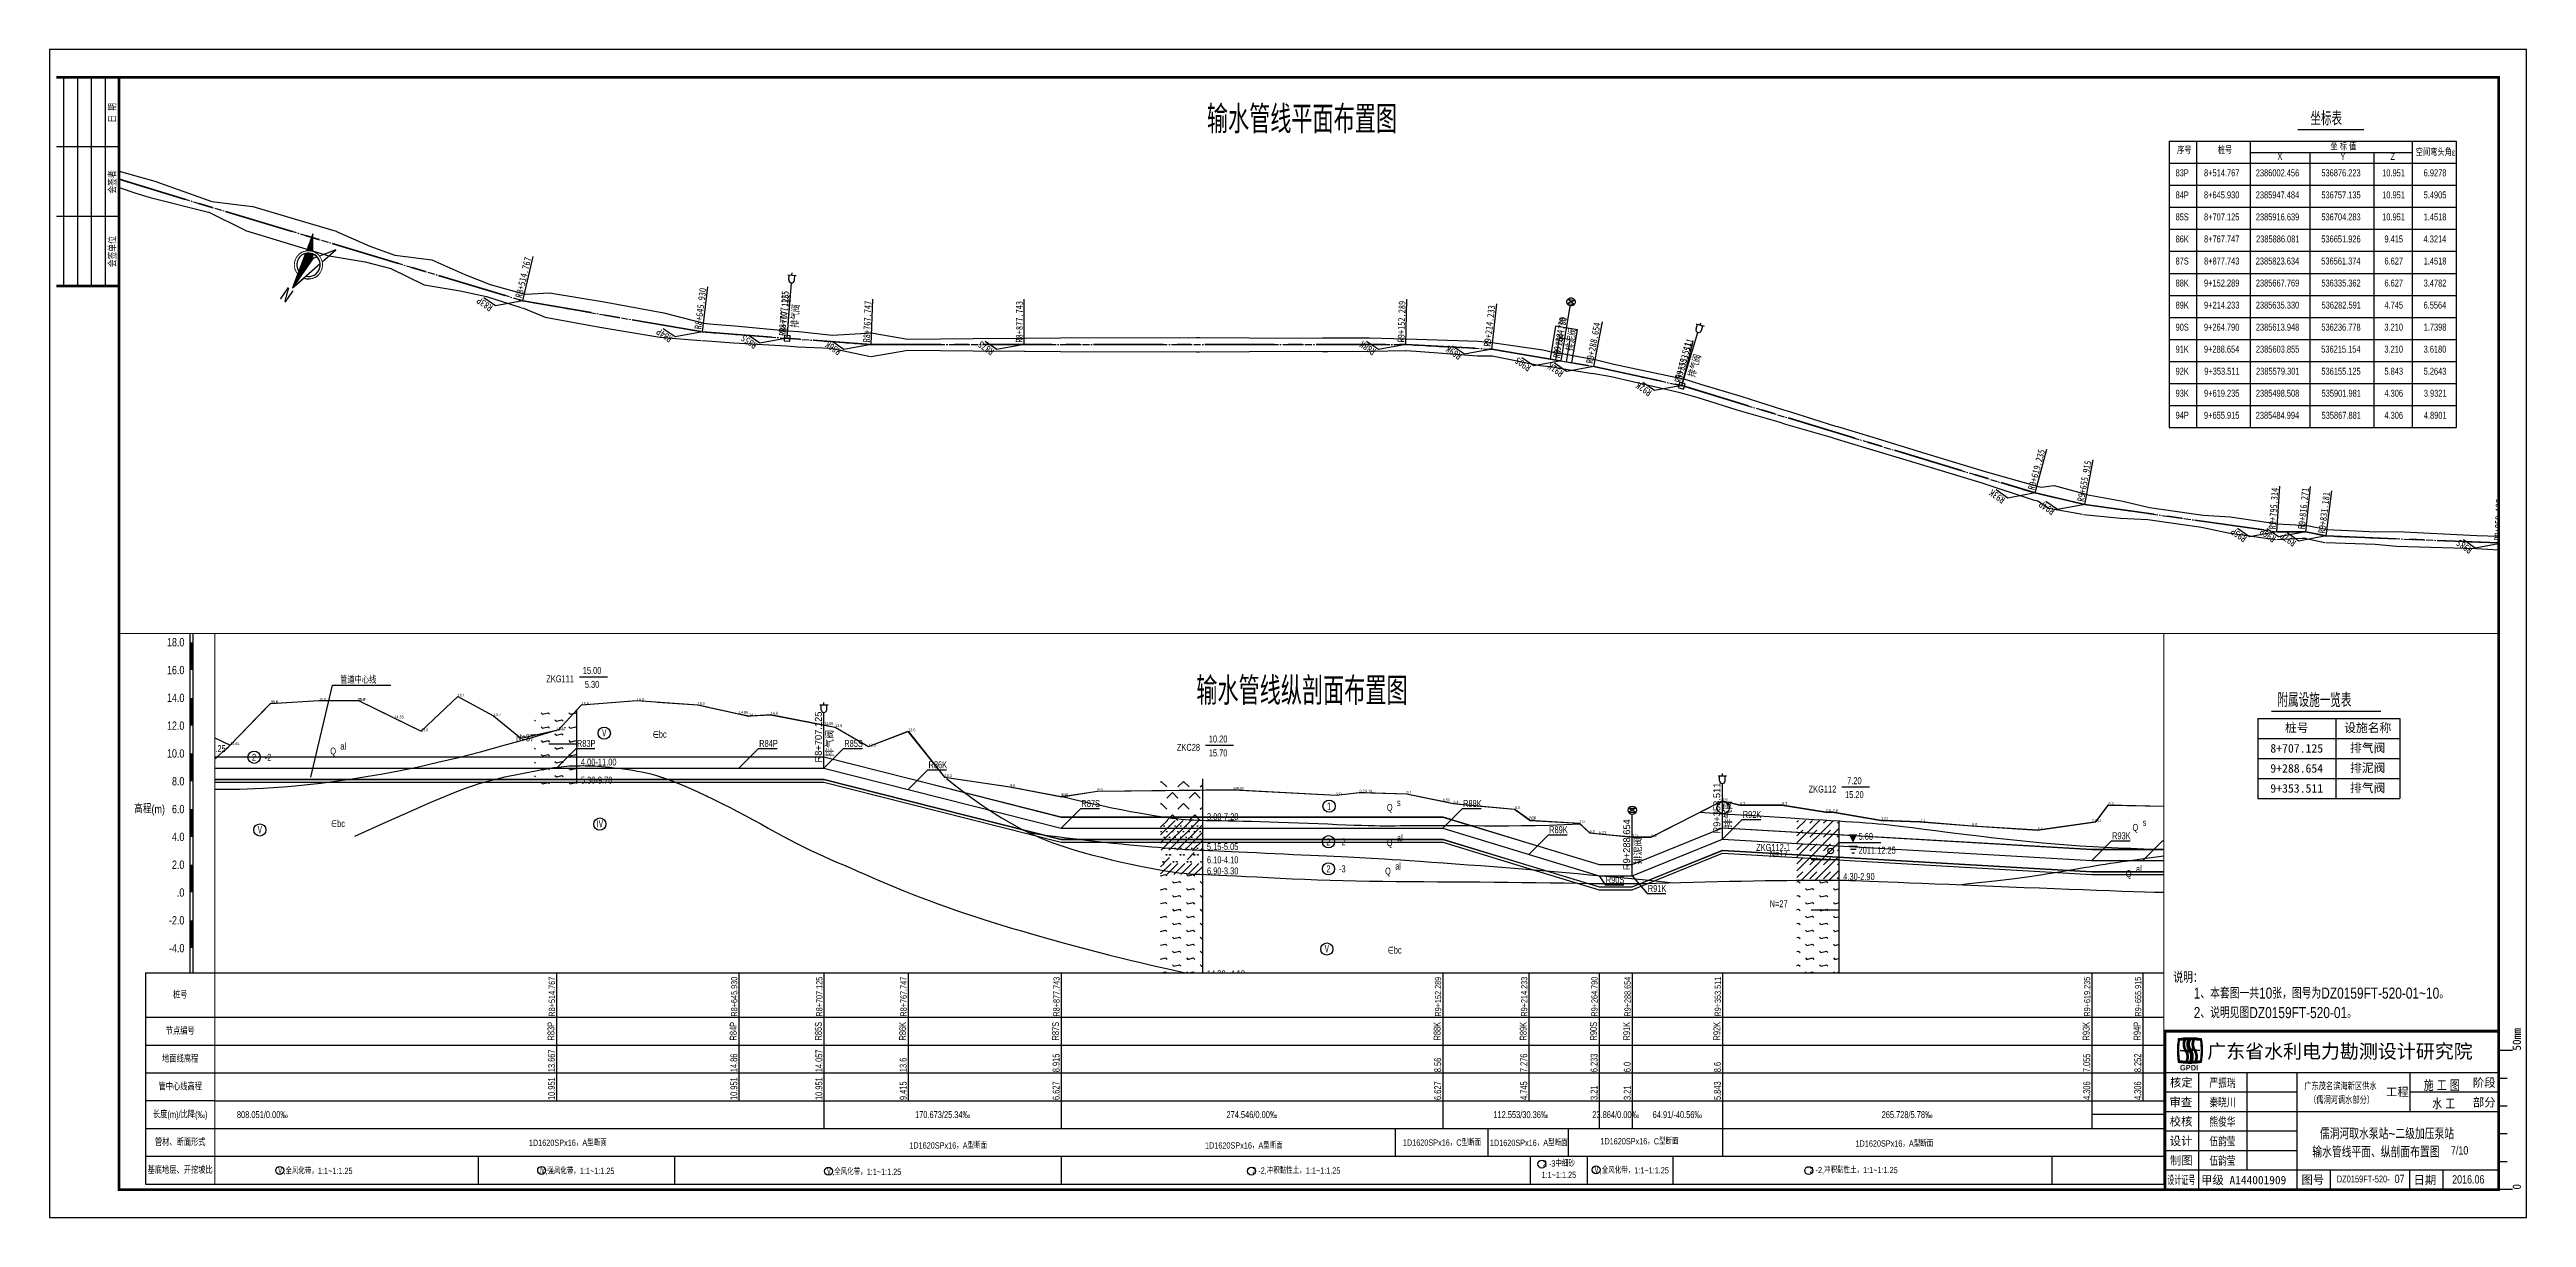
# Paper-space layout '7' of a CAD drawing. Extents: x 0 to 891, y 0 to 420.
# The model-space entities are those that its viewports show. They can reach past a viewport. Long polylines and large blocks are cut down to what shows.
import ezdxf
from ezdxf.enums import TextEntityAlignment as Align

# ---------------------------------------------------------------- set-up
doc = ezdxf.new("R2010")
doc.units = 0
for name, pattern in [('CENTER', [2, 1.25, -0.25, 0.25, -0.25]), ('ZK', [20, 10, 0, 10]), ('ZKLIN', [0.4, 0.3, -0.1])]:
    doc.linetypes.add(name, pattern=pattern)
doc.layers.get('0').update_dxf_attribs({"linetype": 'CONTINUOUS'})
for name, color, linetype in [('pipe', 3, 'CONTINUOUS'), ('pipe_cen', 1, 'CENTER'), ('tab', 9, 'CONTINUOUS'), ('wipeout', 255, 'CONTINUOUS'), ('图框', 7, 'CONTINUOUS'), ('地形剖面', 4, 'CONTINUOUS'), ('布局裁图', 3, 'CONTINUOUS'), ('指北针', 7, 'CONTINUOUS'), ('文字掩盖', 9, 'CONTINUOUS'), ('水工平面管线标注', 3, 'CONTINUOUS'), ('水工开挖线', 5, 'CONTINUOUS'), ('管线', 7, 'CONTINUOUS'), ('纵面管线标注', 3, 'CONTINUOUS'), ('附属设施', 2, 'CONTINUOUS')]:
    doc.layers.add(name, color=color, linetype=linetype)
doc.styles.add('FSD', font='simhei.ttf')
doc.styles.add('HT', font='simhei.ttf', dxfattribs={"width": 0.8})
doc.styles.add('hz', font='simp1.shx', dxfattribs={"width": 0.8, "bigfont": 'hz.shx'})
doc.styles.add('HZFS', font='simp1.shx', dxfattribs={"width": 0.8, "bigfont": 'hz.shx'})
doc.styles.add('ITALIC', font='txt', dxfattribs={"width": 0.7, "height": 0.28})
doc.styles.add('ROMER', font='romab___.ttf')
doc.styles.add('SIMP1', font='simp1.shx', dxfattribs={"width": 0.8, "bigfont": 'hz.shx'})
doc.styles.get("Standard").update_dxf_attribs({"font": 'rs.shx', "bigfont": 'hztxt.shx'})
doc.styles.add('仿宋_GB2312', font='', dxfattribs={"width": 0.8})
doc.styles.add('仿宋_GB3212', font='', dxfattribs={"width": 0.7})
doc.styles.get('仿宋_GB2312').set_extended_font_data('FangSong_GB2312')
doc.styles.get('仿宋_GB3212').set_extended_font_data('FangSong_GB2312')
pattern_1 = [(315, (550723.279, 2390586.889), (-20.000006, 4e-15), [1.414214, -26.87]), (14.0362, (550719.279, 2390585.889), (-20.0000115, 2e-05), [4.1231, -78.339]), (315, (550718.279, 2390586.889), (-20.000006, 4e-15), [1.414214, -26.87]), (315, (550723.279, 2390576.889), (-20.000006, 4e-15), [1.414214, -26.87]), (14.0362, (550719.279, 2390575.889), (-20.0000115, 2e-05), [4.1231, -78.339]), (315, (550718.279, 2390576.889), (-20.000006, 4e-15), [1.414214, -26.87]), (315, (550713.279, 2390571.889), (4e-15, 20.000006), [1.414214, -26.87]), (14.0362, (550709.279, 2390570.889), (-20.0000115, 2e-05), [4.1231, -78.339]), (315, (550708.279, 2390571.889), (-20.000006, 4e-15), [1.414214, -26.87]), (315, (550713.279, 2390581.889), (-20.000006, 4e-15), [1.414214, -26.87]), (14.0362, (550709.279, 2390580.889), (-20.0000115, 2e-05), [4.1231, -78.339]), (315, (550708.279, 2390581.889), (-20.000006, 4e-15), [1.414214, -26.87])]
pattern_2 = [(315, (550717.517, 2390585.582), (-20.000006, 4e-15), [1.414214, -26.87]), (14.0362, (550713.517, 2390584.5823), (-20.0000115, 2e-05), [4.1231, -78.339]), (315, (550712.517, 2390585.582), (-20.000006, 4e-15), [1.414214, -26.87]), (315, (550717.517, 2390575.582), (-20.000006, 4e-15), [1.414214, -26.87]), (14.0362, (550713.517, 2390574.5823), (-20.0000115, 2e-05), [4.1231, -78.339]), (315, (550712.517, 2390575.582), (-20.000006, 4e-15), [1.414214, -26.87]), (315, (550707.517, 2390570.582), (4e-15, 20.000006), [1.414214, -26.87]), (14.0362, (550703.517, 2390569.5823), (-20.0000115, 2e-05), [4.1231, -78.339]), (315, (550702.517, 2390570.582), (-20.000006, 4e-15), [1.414214, -26.87]), (315, (550707.517, 2390580.582), (-20.000006, 4e-15), [1.414214, -26.87]), (14.0362, (550703.517, 2390579.5823), (-20.0000115, 2e-05), [4.1231, -78.339]), (315, (550702.517, 2390580.582), (-20.000006, 4e-15), [1.414214, -26.87])]

psp = doc.layouts.new('7')

msp = doc.modelspace()

# ---------------------------------------------------------------- texts
at = {"layer": '地形剖面', "color": 55, "style": 'SIMP1', "width": 0.8}
for s, p in [('管道中心线', (559299.762161, 2391037.973335)), ('ZKG111', (559441.988874, 2391038.889228)), ('N=37', (559413.314857, 2390996.389228)), ('ZKC28', (559892.376874, 2390989.582316)), ('ZKG112', (560350.136874, 2390959.582316)), ('ZKG112-1', (560317.144286, 2390917.582316)), ('N=17', (560315.144286, 2390913.082316)), ('N=27', (560315.144286, 2390877.082316))]:
    msp.add_text(s, height=5, dxfattribs=at).set_placement(p, align=Align.RIGHT)
for s, p in [('15.00', (559454.988874, 2391044.889228)), ('5.30', (559454.988874, 2391034.889228)), ('10.20', (559905.376874, 2390995.582316)), ('15.70', (559905.376874, 2390985.582316)), ('7.20', (560363.136874, 2390965.582316)), ('15.20', (560363.136874, 2390955.582316))]:
    msp.add_text(s, height=5, dxfattribs=at).set_placement(p, align=Align.CENTER)
at = {"layer": '地形剖面', "color": 9, "linetype": 'Continuous', "lineweight": -3, "style": 'SIMP1', "width": 0.8}
for s, p in [('15.6', (559223.625874, 2391023.662316)), ('15.6', (559223.932874, 2391023.682316)), ('15.8', (559258.475874, 2391025.662316)), ('15.8', (559286.435874, 2391025.662316)), ('15.8', (559286.831874, 2391025.662316)), ('16.1', (559358.339874, 2391028.662316)), ('14.7', (559384.120874, 2391014.662316)), ('15.5', (559447.454874, 2391022.662316)), ('15.8', (559487.191874, 2391025.662316)), ('15.5', (559530.997874, 2391022.662316)), ('14.86', (559560.601874, 2391016.262316)), ('14.7', (559567.988874, 2391014.662316)), ('14.8', (559583.560874, 2391015.662316)), ('14.53', (559312.802874, 2391012.992316)), ('13.6', (559331.944874, 2391003.662316)), ('13.1', (559403.669874, 2390998.662316)), ('13.67', (559429.438874, 2391004.332316)), ('13.7', (559430.919874, 2391004.662316)), ('14.06', (559621.796874, 2391008.232316)), ('14.06', (559621.796874, 2391008.232316)), ('14.06', (559621.796874, 2391008.232316)), ('13.9', (559629.848874, 2391006.662316)), ('13.6', (559682.418874, 2391003.662316)), ('13.6', (559682.418874, 2391003.662316)), ('12.6', (559194.647874, 2390993.662316)), ('12.61', (559194.702874, 2390993.722316)), ('12.5', (559653.977874, 2390992.662316)), ('10.3', (559708.654874, 2390970.662316)), ('9.6', (559755.717874, 2390963.662316)), ('9.4', (559916.523874, 2390961.662316)), ('9.39', (559918.564874, 2390961.552316)), ('8.92', (559792.414874, 2390956.812316)), ('8.92', (559792.414874, 2390956.812316)), ('8.92', (559792.414874, 2390956.812316)), ('8.92', (559792.414874, 2390956.812316)), ('8.9', (559793.223874, 2390956.662316)), ('9.3', (559818.565874, 2390960.662316)), ('9.0', (559990.440874, 2390957.662316)), ('9.2', (560007.086874, 2390959.662316)), ('9.19', (560011.004874, 2390959.542316)), ('9.1', (560040.960874, 2390958.662316)), ('8.56', (560066.960874, 2390953.262316)), ('8.56', (560066.960874, 2390953.262316)), ('8.56', (560066.960874, 2390953.262316)), ('8.4', (560074.638874, 2390951.662316)), ('8.0', (560118.874874, 2390947.662316)), ('8.6', (560268.182874, 2390953.662316)), ('8.6', (560268.182874, 2390953.662316)), ('8.6', (560268.182874, 2390953.662316)), ('8.6', (560268.182874, 2390953.662316)), ('8.6', (560268.182874, 2390953.662316)), ('8.3', (560280.899874, 2390950.662316)), ('8.3', (560311.134874, 2390950.662316)), ('7.8', (560342.527874, 2390945.662316)), ('7.8', (560347.627874, 2390945.662316)), ('8.3', (560545.970874, 2390950.662316)), ('7.28', (560128.904874, 2390940.422316)), ('7.2', (560129.951874, 2390939.662316)), ('7.0', (560165.291874, 2390937.662316)), ('6.3', (560172.654874, 2390930.662316)), ('6.23', (560179.461874, 2390929.992316)), ('6.23', (560179.461874, 2390929.992316)), ('6.23', (560179.461874, 2390929.992316)), ('6.23', (560179.461874, 2390929.992316)), ('6.0', (560203.325874, 2390927.662316)), ('6.0', (560203.325874, 2390927.662316)), ('6.0', (560203.325874, 2390927.662316)), ('6.0', (560203.325874, 2390927.662316)), ('6.0', (560203.325874, 2390927.662316)), ('6.0', (560217.132874, 2390927.662316)), ('7.2', (560382.507874, 2390939.662316)), ('7.2', (560383.824874, 2390939.612316)), ('7.1', (560410.408874, 2390938.662316)), ('6.8', (560447.884874, 2390935.662316)), ('6.5', (560495.013874, 2390932.662316)), ('7.06', (560533.906874, 2390938.212316)), ('7.06', (560533.906874, 2390938.212316)), ('7.06', (560533.906874, 2390938.212316)), ('7.1', (560537.034874, 2390938.662316))]:
    msp.add_text(s, height=2, dxfattribs=at).set_placement(p)
at = {"layer": '地形剖面', "color": 55, "style": 'SIMP1', "width": 0.8}
for s, p in [('12.90', (559164.661874, 2390998.662316)), ('2015.06.25', (559164.661874, 2390988.662316)), ('al', (559273.922525, 2390990.448701)), ('4.00-11.00', (559446.988874, 2390979.009228)), ('5.30-9.70', (559446.988874, 2390966.009228)), ('s', (560034.062706, 2390949.880393)), ('3.00-7.20', (559897.376874, 2390939.702316)), ('al', (560034.046876, 2390924.570396)), ('5.60', (560366.136874, 2390925.582316)), ('s', (560570.535832, 2390935.541391)), ('5.15-5.05', (559897.376874, 2390918.202316)), ('6.10-4.10', (559897.376874, 2390908.702316)), ('2011.12.25', (560366.136874, 2390915.582316)), ('6.90-3.30', (559897.376874, 2390900.702316)), ('al', (560032.787144, 2390904.123936)), ('4.30-2.90', (560355.136874, 2390896.702316)), ('al', (560565.693133, 2390902.250123)), ('15.40--0.70', (559153.661874, 2390860.782316)), ('14.30--4.10', (559897.376874, 2390826.702316))]:
    msp.add_text(s, height=5, dxfattribs=at).set_placement(p)
for s, p in [('Ⅴ', (559463.749032, 2391002.271705)), ('∈bc', (559503.60362, 2391001.574703)), ('2', (559211.808465, 2390984.944985)), ('-2', (559221.808465, 2390984.944985)), ('Q', (559268.722525, 2390988.782034)), ('1', (559985.241157, 2390949.8004)), ('Q', (560028.862706, 2390948.213726)), ('1', (560268.79045, 2390948.711986)), ('Ⅴ', (559215.946114, 2390932.644683)), ('∈bc', (559272.155664, 2390937.355747)), ('Ⅳ', (559460.593687, 2390936.904057)), ('Q', (560565.335832, 2390933.874724)), ('2', (559984.79, 2390924.195209)), ('-2', (559994.79, 2390924.195209)), ('Q', (560028.846876, 2390922.903729)), ('2', (559984.79, 2390904.695209)), ('-3', (559994.79, 2390904.695209)), ('Q', (560027.587144, 2390902.45727)), ('Q', (560560.493133, 2390900.583457)), ('Ⅴ', (559983.591176, 2390847.032491)), ('∈bc', (560032.375067, 2390846.381763))]:
    msp.add_text(s, height=5, dxfattribs=at).set_placement(p, align=Align.MIDDLE)
at = {"layer": '水工平面管线标注', "lineweight": -3, "style": 'HT', "width": 0.8}
for s, p in [('R82P', (537207.982914, 2386119.560329)), ('R82P', (537207.982914, 2386119.560329)), ('R83P', (536891.363098, 2386017.596259)), ('R83P', (536891.363098, 2386017.596259)), ('R84P', (536772.275412, 2385962.624453)), ('R84P', (536772.275412, 2385962.624453)), ('R85S', (536719.423307, 2385931.778698)), ('R85S', (536719.423307, 2385931.778698)), ('R86K', (536667.065604, 2385901.221488)), ('R86K', (536667.065604, 2385901.221488)), ('R87S', (536576.5143, 2385838.774292)), ('R87S', (536576.5143, 2385838.774292)), ('R88K', (536350.502324, 2385682.908904)), ('R88K', (536350.502324, 2385682.908904)), ('R89K', (536297.73137, 2385650.470491)), ('R89K', (536297.73137, 2385650.470491)), ('R91K', (536230.293675, 2385618.99534)), ('R91K', (536230.293675, 2385618.99534)), ('R90S', (536251.918352, 2385629.088211)), ('R90S', (536251.918352, 2385629.088211)), ('R92K', (536170.265188, 2385594.440557)), ('R92K', (536170.265188, 2385594.440557)), ('R93K', (535917.120796, 2385513.647589)), ('R93K', (535917.120796, 2385513.647589)), ('R94P', (535883.021375, 2385500.133564)), ('R94P', (535883.021375, 2385500.133564)), ('R95P', (535758.277905, 2385437.914241)), ('R95P', (535758.277905, 2385437.914241)), ('R97P', (535727.250595, 2385420.283)), ('R97P', (535727.250595, 2385420.283)), ('R96P', (535740.995338, 2385426.061689)), ('R96P', (535740.995338, 2385426.061689)), ('R98S', (535619.947525, 2385352.450098)), ('R98S', (535619.947525, 2385352.450098)), ('R99S', (535588.608152, 2385332.638543)), ('R99S', (535588.608152, 2385332.638543)), ('R100S', (535569.817636, 2385320.759897)), ('R100S', (535569.817636, 2385320.759897))]:
    msp.add_text(s, height=5, dxfattribs=at).set_placement(p)
for s, rotation, p in [('R8+182.134', 281.250682503, (537194.11635, 2386103.144257)), ('R8+182.134', 281.250682503, (537194.11635, 2386103.144257)), ('R8+514.767', 291.314511273, (536877.699928, 2386001.422348)), ('R8+514.767', 291.314511273, (536877.699928, 2386001.422348)), ('R8+645.930', 297.523638014, (536758.715404, 2385946.616337)), ('R8+645.930', 297.523638014, (536758.715404, 2385946.616337)), ('R8+707.125', 300.26885971, (536705.903064, 2385915.847252)), ('R8+707.125', 300.26885971, (536705.903064, 2385915.847252)), ('R8+767.747', 302.430149843, (536653.574057, 2385885.351691)), ('R8+767.747', 302.430149843, (536653.574057, 2385885.351691)), ('R8+877.743', 304.591439953, (536563.049102, 2385822.967181)), ('R8+877.743', 304.591439953, (536563.049102, 2385822.967181)), ('R9+152.289', 303.085283394, (536337.019013, 2385667.058002)), ('R9+152.289', 303.085283394, (536337.019013, 2385667.058002)), ('R9+214.233', 298.299484705, (536284.182972, 2385634.483849)), ('R9+214.233', 298.299484705, (536284.182972, 2385634.483849)), ('R9+288.654', 293.633482517, (536216.67113, 2385602.882031)), ('R9+288.654', 293.633482517, (536216.67113, 2385602.882031)), ('R9+264.790', 295.019842611, (536238.318912, 2385613.011902)), ('R9+264.790', 295.019842611, (536238.318912, 2385613.011902)), ('R9+353.511', 289.974001486, (536156.577427, 2385578.232379)), ('R9+353.511', 289.974001486, (536156.577427, 2385578.232379)), ('R9+619.235', 289.659960193, (535903.427158, 2385497.431468)), ('R9+619.235', 289.659960193, (535903.427158, 2385497.431468)), ('R9+655.915', 294.064030165, (535869.406101, 2385484.031686)), ('R9+655.915', 294.064030165, (535869.406101, 2385484.031686)), ('R9+795.314', 300.475864039, (535744.760511, 2385421.988652)), ('R9+795.314', 300.475864039, (535744.760511, 2385421.988652)), ('R9+831.181', 297.551403901, (535713.691007, 2385404.27565)), ('R9+831.181', 297.551403901, (535713.691007, 2385404.27565)), ('R9+816.271', 298.623002408, (535727.451695, 2385410.084047)), ('R9+816.271', 298.623002408, (535727.451695, 2385410.084047)), ('R9+958.127', 302.299510606, (535606.454309, 2385336.576543)), ('R9+958.127', 302.299510606, (535606.454309, 2385336.576543)), ('R9+995.203', 302.299510606, (535575.114936, 2385316.764989)), ('R9+995.203', 302.299510606, (535575.114936, 2385316.764989)), ('R10+017.433', 302.299510606, (535556.32442, 2385304.886342)), ('R10+017.433', 302.299510606, (535556.32442, 2385304.886342))]:
    msp.add_text(s, height=5, rotation=rotation, dxfattribs=at).set_placement(p)
at = {"layer": '纵面管线标注', "linetype": 'Continuous', "lineweight": -3, "style": 'SIMP1', "width": 0.8}
for s, p in [('R83P', (559444.078874, 2390992.412316)), ('R84P', (559575.241874, 2390992.412316)), ('R85S', (559636.436874, 2390992.412316)), ('R86K', (559697.058874, 2390977.052316)), ('R87S', (559807.054874, 2390949.172316)), ('R88K', (560081.600874, 2390949.172316)), ('R92K', (560282.822874, 2390941.332316)), ('R89K', (560143.544874, 2390930.352316)), ('R93K', (560548.546874, 2390925.962316)), ('R94P', (560585.226874, 2390925.962316)), ('R90S', (560184.302391, 2390894.338991)), ('R91K', (560214.506366, 2390888.096542))]:
    msp.add_text(s, height=5, dxfattribs=at).set_placement(p)
at = {"layer": '附属设施', "linetype": 'Continuous', "lineweight": -3, "style": 'SIMP1'}
msp.add_attdef('R9+288.654', text='0', height=5, rotation=89.999998466, dxfattribs=at).set_placement((560203.325612, 2390903.759205), align=Align.BOTTOM_LEFT)
msp.add_attdef('排泥阀', text='0', height=5, rotation=89.999998466, dxfattribs=at).set_placement((560205.325612, 2390907.759205), align=Align.TOP_LEFT)

# ---------------------------------------------------------------- blocks, each defined once
blk = doc.blocks.new('tba2')
at = {"ltscale": 8}
for points in [[(-106.84, 54.22), (-107.32, 54.29), (-107.95, 54.36), (-108.6, 54.42), (-109.32, 54.47), (-110.02, 54.5), (-110.73, 54.52), (-111.24, 54.52), (-111.76, 54.51), (-112.33, 54.49), (-112.89, 54.46), (-113.38, 54.43), (-114.06, 54.37), (-114.71, 54.29), (-115.24, 54.22), (-115.27, 54.01), (-115.34, 53.46), (-115.4, 52.83), (-115.47, 52.08), (-115.51, 51.3), (-115.53, 50.51), (-115.54, 50.01), (-115.53, 49.6), (-115.52, 49), (-115.5, 48.62), (-115.48, 48.14), (-115.43, 47.5), (-115.38, 46.95), (-115.3, 46.3), (-115.24, 45.82), (-114.72, 45.75), (-114.14, 45.69), (-113.48, 45.62), (-112.87, 45.58), (-112.29, 45.55), (-111.65, 45.53), (-110.98, 45.52), (-110.43, 45.53), (-109.58, 45.56), (-108.96, 45.6), (-108.47, 45.63), (-107.4, 45.75), (-106.84, 45.82), (-106.73, 46.68), (-106.62, 47.85), (-106.58, 48.46), (-106.55, 49.04), (-106.54, 49.75), (-106.54, 50.5), (-106.56, 51.09), (-106.59, 51.78), (-106.64, 52.44), (-106.7, 53.1), (-106.77, 53.69), (-106.84, 54.22), (-107.28, 53.78), (-107.24, 53.47), (-107.16, 52.7), (-107.1, 51.89), (-107.05, 50.98), (-107.04, 50.18), (-107.05, 49.32), (-107.08, 48.53), (-107.12, 47.77), (-107.21, 46.85), (-107.28, 46.26), (-107.59, 46.23), (-108.16, 46.16), (-108.97, 46.1), (-109.3, 46.07), (-109.89, 46.04), (-110.6, 46.03), (-111.1, 46.02), (-111.66, 46.03), (-112.28, 46.05), (-112.57, 46.06), (-112.98, 46.09), (-113.74, 46.15), (-114.25, 46.2), (-114.79, 46.27), (-114.86, 46.8), (-114.92, 47.44), (-114.98, 48.11), (-115.01, 48.86), (-115.03, 49.46), (-115.04, 50.07), (-115.03, 50.81), (-115, 51.6), (-114.96, 52.17), (-114.9, 52.84), (-114.84, 53.42), (-114.8, 53.78), (-114.68, 53.8), (-114.13, 53.86), (-113.52, 53.92), (-113.01, 53.96), (-112.69, 53.98), (-112.3, 54), (-111.87, 54.01), (-111.47, 54.02), (-111.24, 54.02), (-110.98, 54.02), (-110.9, 54.02), (-110.72, 54.02), (-110.47, 54.02), (-110.28, 54.01), (-110.03, 54.01), (-109.83, 54), (-109.68, 53.99), (-109.53, 53.98), (-109.47, 53.98), (-109.47, 53.98), (-109.26, 53.97), (-109.01, 53.95), (-108.7, 53.93), (-108.27, 53.89), (-107.82, 53.85), (-107.41, 53.8), (-107.28, 53.78)], [(-112.65, 50.67), (-112.68, 50.73), (-112.72, 50.8), (-112.75, 50.88), (-112.78, 50.95), (-112.81, 51.02), (-112.84, 51.1), (-112.87, 51.17), (-112.89, 51.24), (-112.91, 51.31), (-112.93, 51.37), (-112.95, 51.43), (-112.97, 51.48), (-112.98, 51.53), (-112.99, 51.58), (-113, 51.62), (-113.01, 51.67), (-113.02, 51.71), (-113.02, 51.75), (-113.03, 51.79), (-113.04, 51.83), (-113.04, 51.87), (-113.05, 51.91), (-113.05, 51.95), (-113.05, 51.99), (-113.06, 52.03), (-113.06, 52.08), (-113.06, 52.12), (-113.06, 52.16), (-113.06, 52.2), (-113.06, 52.25), (-113.06, 52.29), (-113.06, 52.33), (-113.06, 52.37), (-113.06, 52.42), (-113.06, 52.46), (-113.05, 52.5), (-113.05, 52.54), (-113.05, 52.58), (-113.04, 52.62), (-113.04, 52.65), (-113.04, 52.69), (-113.03, 52.72), (-113.03, 52.74), (-113.03, 52.77), (-113.02, 52.79), (-113.02, 52.82), (-113.02, 52.84), (-113.01, 52.86), (-113.01, 52.88), (-113.01, 52.9), (-113, 52.92), (-113, 52.94), (-112.99, 52.96), (-112.99, 52.98), (-112.99, 53), (-112.98, 53.03), (-112.97, 53.05), (-112.97, 53.08), (-112.96, 53.11), (-112.95, 53.14), (-112.94, 53.17), (-112.94, 53.2), (-112.93, 53.23), (-112.92, 53.26), (-112.91, 53.29), (-112.9, 53.32), (-112.9, 53.35), (-112.89, 53.38), (-112.88, 53.4), (-112.87, 53.43), (-112.86, 53.46), (-112.85, 53.49), (-112.84, 53.53), (-112.83, 53.57), (-112.81, 53.61), (-112.79, 53.66), (-112.77, 53.72), (-112.75, 53.77), (-112.73, 53.83), (-112.7, 53.89), (-112.67, 53.96), (-112.66, 53.98), (-112.69, 53.98), (-113.01, 53.96), (-113.18, 53.94), (-113.21, 53.87), (-113.24, 53.81), (-113.26, 53.76), (-113.28, 53.72), (-113.29, 53.68), (-113.3, 53.65), (-113.31, 53.63), (-113.32, 53.6), (-113.33, 53.58), (-113.34, 53.56), (-113.35, 53.54), (-113.35, 53.52), (-113.36, 53.5), (-113.37, 53.48), (-113.37, 53.45), (-113.38, 53.42), (-113.39, 53.39), (-113.4, 53.36), (-113.41, 53.33), (-113.42, 53.29), (-113.43, 53.26), (-113.44, 53.23), (-113.44, 53.19), (-113.45, 53.16), (-113.46, 53.13), (-113.46, 53.11), (-113.47, 53.08), (-113.47, 53.06), (-113.48, 53.03), (-113.48, 53.01), (-113.49, 52.99), (-113.49, 52.96), (-113.5, 52.94), (-113.5, 52.92), (-113.5, 52.89), (-113.51, 52.87), (-113.51, 52.84), (-113.52, 52.81), (-113.52, 52.78), (-113.52, 52.74), (-113.53, 52.71), (-113.53, 52.67), (-113.53, 52.62), (-113.54, 52.58), (-113.54, 52.53), (-113.54, 52.49), (-113.55, 52.44), (-113.55, 52.39), (-113.55, 52.34), (-113.55, 52.29), (-113.55, 52.25), (-113.55, 52.2), (-113.55, 52.15), (-113.55, 52.1), (-113.55, 52.05), (-113.54, 52), (-113.54, 51.95), (-113.54, 51.91), (-113.53, 51.86), (-113.53, 51.81), (-113.52, 51.76), (-113.51, 51.72), (-113.51, 51.67), (-113.5, 51.62), (-113.49, 51.57), (-113.48, 51.52), (-113.47, 51.47), (-113.45, 51.42), (-113.44, 51.36), (-113.42, 51.3), (-113.4, 51.23), (-113.38, 51.16), (-113.35, 51.08), (-113.33, 51.01), (-113.3, 50.92), (-113.27, 50.84), (-113.23, 50.76), (-113.2, 50.68), (-113.16, 50.6), (-113.13, 50.52), (-113.09, 50.45), (-113.05, 50.38), (-113.01, 50.31), (-112.98, 50.24), (-112.94, 50.18), (-112.91, 50.13), (-112.88, 50.08), (-112.85, 50.02), (-112.28, 50.02), (-112.28, 50.02), (-112.29, 50.05), (-112.31, 50.07), (-112.32, 50.1), (-112.34, 50.13), (-112.36, 50.16), (-112.38, 50.2), (-112.4, 50.23), (-112.43, 50.27), (-112.45, 50.32), (-112.48, 50.37), (-112.51, 50.42), (-112.55, 50.48), (-112.58, 50.54), (-112.62, 50.6)], [(-111.74, 50.02), (-111.74, 50.82), (-107.54, 50.02), (-110.34, 50.02), (-110.34, 49.22), (-110.36, 49.23), (-110.91, 49.33), (-112.56, 49.65), (-114.54, 50.02)]]:
    blk.add_hatch(color=256, dxfattribs=at).paths.add_polyline_path(points)
h = blk.add_hatch(color=256, dxfattribs=at)
h.paths.add_polyline_path([(-111.04, 53.57), (-110.99, 53.69), (-110.93, 53.84), (-110.85, 54.02), (-110.9, 54.02), (-110.98, 54.02), (-111.24, 54.02), (-111.47, 54.02), (-111.79, 54.01), (-111.82, 53.94), (-111.85, 53.87), (-111.88, 53.8), (-111.9, 53.74), (-111.92, 53.68), (-111.94, 53.63), (-111.96, 53.58), (-111.98, 53.53), (-111.99, 53.48), (-112.01, 53.43), (-112.02, 53.39), (-112.04, 53.34), (-112.05, 53.29), (-112.06, 53.25), (-112.07, 53.2), (-112.09, 53.16), (-112.1, 53.11), (-112.11, 53.06), (-112.12, 53.01), (-112.13, 52.95), (-112.13, 52.9), (-112.14, 52.84), (-112.15, 52.78), (-112.16, 52.72), (-112.16, 52.65), (-112.17, 52.58), (-112.17, 52.51), (-112.17, 52.44), (-112.18, 52.37), (-112.18, 52.3), (-112.18, 52.23), (-112.18, 52.17), (-112.18, 52.11), (-112.18, 52.05), (-112.17, 51.99), (-112.17, 51.94), (-112.16, 51.89), (-112.16, 51.84), (-112.15, 51.78), (-112.15, 51.73), (-112.14, 51.68), (-112.13, 51.62), (-112.12, 51.57), (-112.11, 51.51), (-112.1, 51.45), (-112.09, 51.39), (-112.07, 51.33), (-112.05, 51.27), (-112.04, 51.2), (-112.02, 51.14), (-111.99, 51.07), (-111.97, 51), (-111.94, 50.93), (-111.92, 50.86), (-111.89, 50.79), (-111.86, 50.71), (-111.82, 50.64), (-111.79, 50.56), (-111.75, 50.48), (-111.74, 50.46), (-111.74, 50.82), (-110.87, 50.66), (-110.95, 50.81), (-111.02, 50.95), (-111.08, 51.08), (-111.13, 51.2), (-111.17, 51.31), (-111.2, 51.41), (-111.23, 51.51), (-111.25, 51.61), (-111.27, 51.72), (-111.29, 51.85), (-111.31, 51.97), (-111.32, 52.09), (-111.32, 52.21), (-111.32, 52.32), (-111.31, 52.43), (-111.31, 52.55), (-111.3, 52.65), (-111.28, 52.77), (-111.26, 52.89), (-111.24, 53), (-111.21, 53.1), (-111.18, 53.22), (-111.14, 53.32), (-111.1, 53.43)])
h.paths.add_polyline_path([(-109.84, 52.13), (-109.84, 52.26), (-109.84, 52.39), (-109.84, 52.52), (-109.83, 52.64), (-109.82, 52.75), (-109.8, 52.85), (-109.79, 52.95), (-109.77, 53.06), (-109.75, 53.14), (-109.73, 53.22), (-109.71, 53.29), (-109.7, 53.32), (-109.69, 53.35), (-109.68, 53.38), (-109.66, 53.45), (-109.64, 53.52), (-109.61, 53.63), (-109.56, 53.75), (-109.52, 53.86), (-109.47, 53.98), (-109.47, 53.98), (-109.53, 53.98), (-109.68, 53.99), (-109.83, 54), (-109.96, 54), (-109.99, 53.93), (-110.02, 53.87), (-110.04, 53.82), (-110.06, 53.78), (-110.07, 53.74), (-110.08, 53.71), (-110.09, 53.68), (-110.1, 53.66), (-110.11, 53.64), (-110.12, 53.62), (-110.12, 53.6), (-110.13, 53.58), (-110.14, 53.56), (-110.15, 53.54), (-110.15, 53.51), (-110.16, 53.48), (-110.17, 53.45), (-110.18, 53.42), (-110.19, 53.39), (-110.2, 53.35), (-110.21, 53.32), (-110.22, 53.29), (-110.22, 53.25), (-110.23, 53.22), (-110.24, 53.19), (-110.24, 53.17), (-110.25, 53.14), (-110.25, 53.12), (-110.26, 53.09), (-110.26, 53.07), (-110.27, 53.05), (-110.27, 53.02), (-110.28, 53), (-110.28, 52.98), (-110.28, 52.95), (-110.29, 52.93), (-110.29, 52.9), (-110.3, 52.87), (-110.3, 52.84), (-110.3, 52.8), (-110.31, 52.77), (-110.31, 52.73), (-110.31, 52.68), (-110.32, 52.64), (-110.32, 52.59), (-110.32, 52.55), (-110.33, 52.5), (-110.33, 52.45), (-110.33, 52.4), (-110.33, 52.35), (-110.33, 52.31), (-110.33, 52.26), (-110.33, 52.21), (-110.33, 52.16), (-110.33, 52.11), (-110.32, 52.06), (-110.32, 52.01), (-110.32, 51.97), (-110.31, 51.92), (-110.31, 51.87), (-110.3, 51.82), (-110.29, 51.78), (-110.29, 51.73), (-110.28, 51.68), (-110.27, 51.63), (-110.26, 51.58), (-110.25, 51.53), (-110.23, 51.48), (-110.22, 51.42), (-110.2, 51.36), (-110.18, 51.29), (-110.16, 51.22), (-110.13, 51.14), (-110.11, 51.07), (-110.08, 50.98), (-110.05, 50.9), (-110.01, 50.82), (-109.98, 50.74), (-109.94, 50.66), (-109.91, 50.58), (-109.87, 50.51), (-109.84, 50.46), (-109.21, 50.34), (-109.28, 50.46), (-109.35, 50.57), (-109.41, 50.69), (-109.48, 50.83), (-109.55, 50.97), (-109.61, 51.12), (-109.66, 51.26), (-109.7, 51.4), (-109.74, 51.51), (-109.77, 51.64), (-109.8, 51.76), (-109.82, 51.89), (-109.83, 52.01)])
h.paths.add_polyline_path([(-108.81, 49.53), (-108.84, 49.61), (-108.87, 49.67), (-108.89, 49.74), (-108.92, 49.8), (-108.94, 49.85), (-108.96, 49.9), (-108.98, 49.94), (-109, 49.98), (-109.01, 50.01), (-109.02, 50.02), (-109.59, 50.02), (-109.54, 49.94), (-109.49, 49.85), (-109.45, 49.79), (-109.41, 49.7), (-109.37, 49.62), (-109.33, 49.51), (-109.28, 49.38), (-109.23, 49.25), (-109.18, 49.12), (-109.14, 49), (-109.1, 48.89), (-109.07, 48.78), (-109.05, 48.66), (-109.03, 48.55), (-109.01, 48.43), (-109, 48.33), (-108.98, 48.22), (-108.97, 48.11), (-108.96, 48.02), (-108.95, 47.92), (-108.95, 47.79), (-108.96, 47.68), (-108.97, 47.58), (-108.98, 47.49), (-109, 47.38), (-109.01, 47.28), (-109.02, 47.18), (-109.04, 47.07), (-109.06, 46.96), (-109.08, 46.85), (-109.11, 46.75), (-109.14, 46.65), (-109.18, 46.55), (-109.2, 46.48), (-109.24, 46.38), (-109.27, 46.32), (-109.29, 46.27), (-109.31, 46.21), (-109.34, 46.14), (-109.36, 46.08), (-109.37, 46.07), (-109.3, 46.07), (-108.97, 46.1), (-108.83, 46.11), (-108.79, 46.2), (-108.77, 46.26), (-108.75, 46.31), (-108.73, 46.36), (-108.71, 46.4), (-108.69, 46.45), (-108.68, 46.49), (-108.66, 46.53), (-108.65, 46.57), (-108.64, 46.61), (-108.62, 46.65), (-108.61, 46.69), (-108.6, 46.73), (-108.59, 46.78), (-108.59, 46.82), (-108.58, 46.87), (-108.57, 46.92), (-108.56, 46.97), (-108.55, 47.02), (-108.54, 47.07), (-108.54, 47.13), (-108.53, 47.19), (-108.52, 47.24), (-108.51, 47.29), (-108.51, 47.35), (-108.5, 47.39), (-108.5, 47.44), (-108.49, 47.48), (-108.49, 47.52), (-108.48, 47.55), (-108.48, 47.59), (-108.47, 47.62), (-108.47, 47.66), (-108.47, 47.69), (-108.47, 47.73), (-108.47, 47.76), (-108.46, 47.8), (-108.46, 47.84), (-108.46, 47.87), (-108.46, 47.91), (-108.47, 47.95), (-108.47, 47.99), (-108.47, 48.02), (-108.47, 48.06), (-108.48, 48.09), (-108.48, 48.13), (-108.48, 48.17), (-108.49, 48.21), (-108.49, 48.26), (-108.5, 48.31), (-108.51, 48.36), (-108.51, 48.42), (-108.52, 48.48), (-108.53, 48.54), (-108.54, 48.6), (-108.55, 48.67), (-108.56, 48.73), (-108.58, 48.8), (-108.59, 48.86), (-108.61, 48.92), (-108.62, 48.99), (-108.64, 49.05), (-108.66, 49.12), (-108.68, 49.18), (-108.71, 49.25), (-108.73, 49.32), (-108.76, 49.39), (-108.78, 49.46)])
h.paths.add_polyline_path([(-110.82, 47.85), (-110.82, 47.75), (-110.82, 47.66), (-110.83, 47.51), (-110.85, 47.32), (-110.87, 47.13), (-110.91, 46.95), (-110.95, 46.77), (-110.99, 46.64), (-111.02, 46.55), (-111.06, 46.45), (-111.1, 46.33), (-111.15, 46.21), (-111.22, 46.02), (-111.1, 46.02), (-110.6, 46.03), (-110.29, 46.03), (-110.29, 46.04), (-110.24, 46.17), (-110.2, 46.28), (-110.17, 46.39), (-110.14, 46.5), (-110.11, 46.6), (-110.08, 46.71), (-110.06, 46.82), (-110.04, 46.93), (-110.02, 47.04), (-110, 47.16), (-109.99, 47.27), (-109.98, 47.39), (-109.97, 47.51), (-109.96, 47.63), (-109.96, 47.75), (-109.96, 47.87), (-109.96, 47.99), (-109.97, 48.1), (-109.98, 48.22), (-109.99, 48.33), (-110, 48.43), (-110.01, 48.53), (-110.03, 48.62), (-110.04, 48.71), (-110.06, 48.79), (-110.08, 48.87), (-110.1, 48.95), (-110.12, 49.03), (-110.15, 49.1), (-110.17, 49.18), (-110.2, 49.26), (-110.22, 49.34), (-110.25, 49.42), (-110.28, 49.5), (-110.32, 49.58), (-110.34, 49.63), (-110.34, 49.22), (-110.36, 49.23), (-110.91, 49.33), (-111.17, 49.38), (-111.13, 49.29), (-111.07, 49.15), (-111.02, 49.02), (-110.98, 48.89), (-110.94, 48.76), (-110.91, 48.63), (-110.88, 48.5), (-110.85, 48.35), (-110.84, 48.18), (-110.82, 48)])
h.paths.add_polyline_path([(-112.17, 47.73), (-112.18, 47.62), (-112.19, 47.52), (-112.2, 47.43), (-112.22, 47.32), (-112.23, 47.22), (-112.24, 47.12), (-112.26, 47.01), (-112.28, 46.9), (-112.3, 46.79), (-112.33, 46.69), (-112.36, 46.59), (-112.4, 46.49), (-112.42, 46.42), (-112.46, 46.32), (-112.49, 46.26), (-112.51, 46.21), (-112.53, 46.15), (-112.56, 46.08), (-112.57, 46.06), (-112.28, 46.05), (-112.05, 46.04), (-112.01, 46.14), (-111.99, 46.2), (-111.97, 46.25), (-111.95, 46.3), (-111.93, 46.34), (-111.91, 46.39), (-111.9, 46.43), (-111.88, 46.47), (-111.87, 46.51), (-111.86, 46.55), (-111.84, 46.59), (-111.83, 46.63), (-111.82, 46.67), (-111.81, 46.72), (-111.81, 46.76), (-111.8, 46.81), (-111.79, 46.86), (-111.78, 46.91), (-111.77, 46.96), (-111.76, 47.02), (-111.76, 47.07), (-111.75, 47.13), (-111.74, 47.18), (-111.73, 47.23), (-111.73, 47.29), (-111.72, 47.33), (-111.72, 47.38), (-111.71, 47.42), (-111.71, 47.46), (-111.7, 47.49), (-111.7, 47.53), (-111.69, 47.56), (-111.69, 47.6), (-111.69, 47.63), (-111.69, 47.67), (-111.69, 47.7), (-111.68, 47.74), (-111.68, 47.78), (-111.68, 47.81), (-111.68, 47.85), (-111.69, 47.89), (-111.69, 47.93), (-111.69, 47.96), (-111.69, 48), (-111.7, 48.03), (-111.7, 48.07), (-111.7, 48.11), (-111.71, 48.15), (-111.71, 48.2), (-111.72, 48.25), (-111.73, 48.3), (-111.73, 48.36), (-111.74, 48.42), (-111.75, 48.48), (-111.76, 48.54), (-111.77, 48.61), (-111.78, 48.67), (-111.8, 48.74), (-111.81, 48.8), (-111.83, 48.86), (-111.84, 48.93), (-111.86, 48.99), (-111.88, 49.06), (-111.9, 49.12), (-111.93, 49.19), (-111.95, 49.26), (-111.98, 49.33), (-112, 49.4), (-112.03, 49.47), (-112.06, 49.55), (-112.06, 49.55), (-112.56, 49.65), (-112.64, 49.66), (-112.59, 49.56), (-112.55, 49.45), (-112.5, 49.32), (-112.45, 49.19), (-112.4, 49.06), (-112.36, 48.94), (-112.32, 48.83), (-112.29, 48.72), (-112.27, 48.6), (-112.25, 48.49), (-112.23, 48.37), (-112.22, 48.27), (-112.2, 48.16), (-112.19, 48.05), (-112.18, 47.96), (-112.17, 47.86)])
blk.add_line((-107.28, 53.78), (-106.84, 54.22), dxfattribs=at)
at = {"color": 7}
for p, q in [((0, 42), (-120, 42)), ((-108, 42), (-108, 0)), ((-32, 42), (-32, 28)), ((-72.5, 35), (-120, 35)), ((0, 28), (-120, 28)), ((0, 35), (-32, 35)), ((-72.5, 21), (-120, 21)), ((-72.5, 14), (-120, 14)), ((0, 7), (-120, 7)), ((-60.5, 0), (-60.5, 7)), ((-32, 0), (-32, 7)), ((-20, 0), (-20, 7))]:
    blk.add_line(p, q, dxfattribs=at)
at = {"color": 7, "ltscale": 8}
for p, q in [((-90.5, 7), (-90.5, 42)), ((-72.5, 0), (-72.5, 42))]:
    blk.add_line(p, q, dxfattribs=at)
at = {"color": 7, "const_width": 1}
blk.add_lwpolyline([(-120, 0), (-120, 57), (0, 57), (0, 0)], close=True, dxfattribs=at)
at = {"ltscale": 8}
for points in [[(-106.64, 52.44), (-106.7, 53.1), (-106.77, 53.69), (-106.84, 54.22), (-107.32, 54.29), (-107.95, 54.36), (-108.6, 54.42), (-109.32, 54.47), (-110.02, 54.5), (-110.73, 54.52), (-111.24, 54.52), (-111.76, 54.51), (-112.33, 54.49), (-112.89, 54.46), (-113.38, 54.43), (-114.06, 54.37), (-114.71, 54.29), (-115.24, 54.22), (-115.27, 54.01), (-115.34, 53.46), (-115.4, 52.83), (-115.47, 52.08), (-115.51, 51.3), (-115.53, 50.51), (-115.54, 50.01), (-115.53, 49.6), (-115.52, 49), (-115.5, 48.62), (-115.48, 48.14), (-115.43, 47.5), (-115.38, 46.95), (-115.3, 46.3), (-115.24, 45.82), (-114.72, 45.75), (-114.14, 45.69), (-113.48, 45.62), (-112.87, 45.58), (-112.29, 45.55), (-111.65, 45.53), (-110.98, 45.52), (-110.43, 45.53), (-109.58, 45.56), (-108.96, 45.6), (-108.47, 45.63), (-107.4, 45.75), (-106.84, 45.82), (-106.73, 46.68), (-106.62, 47.85), (-106.58, 48.46), (-106.55, 49.04), (-106.54, 49.75), (-106.54, 50.5), (-106.56, 51.09), (-106.59, 51.78)], [(-114.96, 52.17), (-114.9, 52.84), (-114.84, 53.42), (-114.8, 53.78), (-114.68, 53.8), (-114.13, 53.86), (-113.52, 53.92), (-113.01, 53.96), (-112.69, 53.98), (-112.3, 54), (-111.87, 54.01), (-111.47, 54.02), (-111.24, 54.02), (-110.98, 54.02), (-110.9, 54.02), (-110.72, 54.02), (-110.47, 54.02), (-110.28, 54.01), (-110.03, 54.01), (-109.83, 54), (-109.68, 53.99), (-109.53, 53.98), (-109.47, 53.98), (-109.26, 53.97), (-109.01, 53.95), (-108.7, 53.93), (-108.27, 53.89), (-107.82, 53.85), (-107.41, 53.8), (-107.28, 53.78), (-107.24, 53.47), (-107.16, 52.7), (-107.1, 51.89), (-107.05, 50.98), (-107.04, 50.18), (-107.05, 49.32), (-107.08, 48.53), (-107.12, 47.77), (-107.21, 46.85), (-107.28, 46.26), (-107.59, 46.23), (-108.16, 46.16), (-108.97, 46.1), (-109.3, 46.07), (-109.89, 46.04), (-110.6, 46.03), (-111.1, 46.02), (-111.66, 46.03), (-112.28, 46.05), (-112.57, 46.06), (-112.98, 46.09), (-113.74, 46.15), (-114.25, 46.2), (-114.79, 46.27), (-114.86, 46.8), (-114.92, 47.44), (-114.98, 48.11), (-115.01, 48.86), (-115.03, 49.46), (-115.04, 50.07), (-115.03, 50.81), (-115, 51.6)]]:
    blk.add_lwpolyline(points, close=True, dxfattribs=at)
for points in [[(-113.18, 53.94), (-113.21, 53.87), (-113.24, 53.81), (-113.26, 53.76), (-113.28, 53.72), (-113.29, 53.68), (-113.3, 53.65), (-113.31, 53.63), (-113.32, 53.6), (-113.33, 53.58), (-113.34, 53.56), (-113.35, 53.54), (-113.35, 53.52), (-113.36, 53.5), (-113.37, 53.48), (-113.37, 53.45), (-113.38, 53.42), (-113.39, 53.39), (-113.4, 53.36), (-113.41, 53.33), (-113.42, 53.29), (-113.43, 53.26), (-113.44, 53.23), (-113.44, 53.19), (-113.45, 53.16), (-113.46, 53.13), (-113.46, 53.11), (-113.47, 53.08), (-113.47, 53.06), (-113.48, 53.03), (-113.48, 53.01), (-113.49, 52.99), (-113.49, 52.96), (-113.5, 52.94), (-113.5, 52.92), (-113.5, 52.89), (-113.51, 52.87), (-113.51, 52.84), (-113.52, 52.81), (-113.52, 52.78), (-113.52, 52.74), (-113.53, 52.71), (-113.53, 52.67), (-113.53, 52.62), (-113.54, 52.58), (-113.54, 52.53), (-113.54, 52.49), (-113.55, 52.44), (-113.55, 52.39), (-113.55, 52.34), (-113.55, 52.29), (-113.55, 52.25), (-113.55, 52.2), (-113.55, 52.15), (-113.55, 52.1), (-113.55, 52.05), (-113.54, 52), (-113.54, 51.95), (-113.54, 51.91), (-113.53, 51.86), (-113.53, 51.81), (-113.52, 51.76), (-113.51, 51.72), (-113.51, 51.67), (-113.5, 51.62), (-113.49, 51.57), (-113.48, 51.52), (-113.47, 51.47), (-113.45, 51.42), (-113.44, 51.36), (-113.42, 51.3), (-113.4, 51.23), (-113.38, 51.16), (-113.35, 51.08), (-113.33, 51.01), (-113.3, 50.92), (-113.27, 50.84), (-113.23, 50.76), (-113.2, 50.68), (-113.16, 50.6), (-113.13, 50.52), (-113.09, 50.45), (-113.05, 50.38), (-113.01, 50.31), (-112.98, 50.24), (-112.94, 50.18), (-112.91, 50.13), (-112.88, 50.08), (-112.85, 50.03), (-112.82, 49.99), (-112.8, 49.95), (-112.78, 49.91), (-112.76, 49.88), (-112.75, 49.85), (-112.73, 49.83), (-112.72, 49.81), (-112.7, 49.78), (-112.69, 49.76), (-112.68, 49.74), (-112.67, 49.72), (-112.65, 49.69), (-112.64, 49.66), (-112.62, 49.62), (-112.6, 49.58), (-112.58, 49.53), (-112.56, 49.48), (-112.54, 49.42), (-112.51, 49.36), (-112.49, 49.29), (-112.46, 49.23), (-112.44, 49.16), (-112.41, 49.1), (-112.39, 49.03), (-112.37, 48.97), (-112.35, 48.91), (-112.33, 48.86), (-112.32, 48.8), (-112.3, 48.74), (-112.29, 48.69), (-112.27, 48.63), (-112.26, 48.57), (-112.25, 48.51), (-112.24, 48.45), (-112.23, 48.4), (-112.23, 48.34), (-112.22, 48.28), (-112.21, 48.23), (-112.21, 48.18), (-112.2, 48.14), (-112.2, 48.1), (-112.19, 48.06), (-112.19, 48.03), (-112.18, 48), (-112.18, 47.96), (-112.18, 47.93), (-112.18, 47.9), (-112.17, 47.87), (-112.17, 47.84), (-112.17, 47.81), (-112.17, 47.78), (-112.17, 47.75), (-112.17, 47.72), (-112.18, 47.69), (-112.18, 47.66), (-112.18, 47.63), (-112.18, 47.6), (-112.18, 47.57), (-112.19, 47.54), (-112.19, 47.51), (-112.2, 47.47), (-112.2, 47.44), (-112.21, 47.4), (-112.21, 47.35), (-112.22, 47.3), (-112.23, 47.25), (-112.23, 47.2), (-112.24, 47.15), (-112.25, 47.09), (-112.26, 47.04), (-112.26, 46.99), (-112.27, 46.95), (-112.28, 46.91), (-112.28, 46.87), (-112.29, 46.83), (-112.3, 46.79), (-112.31, 46.75), (-112.32, 46.72), (-112.33, 46.69), (-112.34, 46.65), (-112.35, 46.62), (-112.36, 46.58), (-112.37, 46.55), (-112.39, 46.51), (-112.41, 46.46), (-112.42, 46.42), (-112.44, 46.37), (-112.46, 46.32), (-112.49, 46.26), (-112.51, 46.21), (-112.53, 46.15), (-112.56, 46.08), (-112.57, 46.06)], [(-112.66, 53.98), (-112.67, 53.96), (-112.7, 53.89), (-112.73, 53.83), (-112.75, 53.77), (-112.77, 53.72), (-112.79, 53.66), (-112.81, 53.61), (-112.83, 53.57), (-112.84, 53.53), (-112.85, 53.49), (-112.86, 53.46), (-112.87, 53.43), (-112.88, 53.4), (-112.89, 53.38), (-112.9, 53.35), (-112.9, 53.32), (-112.91, 53.29), (-112.92, 53.26), (-112.93, 53.23), (-112.94, 53.2), (-112.94, 53.17), (-112.95, 53.14), (-112.96, 53.11), (-112.97, 53.08), (-112.97, 53.05), (-112.98, 53.03), (-112.99, 53), (-112.99, 52.98), (-112.99, 52.96), (-113, 52.94), (-113, 52.92), (-113.01, 52.9), (-113.01, 52.88), (-113.01, 52.86), (-113.02, 52.84), (-113.02, 52.82), (-113.02, 52.79), (-113.03, 52.77), (-113.03, 52.74), (-113.03, 52.72), (-113.04, 52.69), (-113.04, 52.65), (-113.04, 52.62), (-113.05, 52.58), (-113.05, 52.54), (-113.05, 52.5), (-113.06, 52.46), (-113.06, 52.42), (-113.06, 52.37), (-113.06, 52.33), (-113.06, 52.29), (-113.06, 52.25), (-113.06, 52.2), (-113.06, 52.16), (-113.06, 52.12), (-113.06, 52.08), (-113.06, 52.03), (-113.05, 51.99), (-113.05, 51.95), (-113.05, 51.91), (-113.04, 51.87), (-113.04, 51.83), (-113.03, 51.79), (-113.02, 51.75), (-113.02, 51.71), (-113.01, 51.67), (-113, 51.62), (-112.99, 51.58), (-112.98, 51.53), (-112.97, 51.48), (-112.95, 51.43), (-112.93, 51.37), (-112.91, 51.31), (-112.89, 51.24), (-112.87, 51.17), (-112.84, 51.1), (-112.81, 51.02), (-112.78, 50.95), (-112.75, 50.88), (-112.72, 50.8), (-112.68, 50.73), (-112.65, 50.67), (-112.62, 50.6), (-112.58, 50.54), (-112.55, 50.48), (-112.51, 50.42), (-112.48, 50.37), (-112.45, 50.32), (-112.43, 50.27), (-112.4, 50.23), (-112.38, 50.2), (-112.36, 50.16), (-112.34, 50.13), (-112.32, 50.1), (-112.31, 50.07), (-112.29, 50.05), (-112.28, 50.02), (-112.26, 50), (-112.25, 49.97), (-112.23, 49.95), (-112.22, 49.92), (-112.2, 49.88), (-112.18, 49.84), (-112.16, 49.79), (-112.14, 49.74), (-112.11, 49.68), (-112.09, 49.61), (-112.06, 49.55), (-112.03, 49.47), (-112, 49.4), (-111.98, 49.33), (-111.95, 49.26), (-111.93, 49.19), (-111.9, 49.12), (-111.88, 49.06), (-111.86, 48.99), (-111.84, 48.93), (-111.83, 48.86), (-111.81, 48.8), (-111.8, 48.74), (-111.78, 48.67), (-111.77, 48.61), (-111.76, 48.54), (-111.75, 48.48), (-111.74, 48.42), (-111.73, 48.36), (-111.73, 48.3), (-111.72, 48.25), (-111.71, 48.2), (-111.71, 48.15), (-111.7, 48.11), (-111.7, 48.07), (-111.7, 48.03), (-111.69, 48), (-111.69, 47.96), (-111.69, 47.93), (-111.69, 47.89), (-111.68, 47.85), (-111.68, 47.81), (-111.68, 47.78), (-111.68, 47.74), (-111.69, 47.7), (-111.69, 47.67), (-111.69, 47.63), (-111.69, 47.6), (-111.69, 47.56), (-111.7, 47.53), (-111.7, 47.49), (-111.71, 47.46), (-111.71, 47.42), (-111.72, 47.38), (-111.72, 47.33), (-111.73, 47.29), (-111.73, 47.23), (-111.74, 47.18), (-111.75, 47.13), (-111.76, 47.07), (-111.76, 47.02), (-111.77, 46.96), (-111.78, 46.91), (-111.79, 46.86), (-111.8, 46.81), (-111.81, 46.76), (-111.81, 46.72), (-111.82, 46.67), (-111.83, 46.63), (-111.84, 46.59), (-111.86, 46.55), (-111.87, 46.51), (-111.88, 46.47), (-111.9, 46.43), (-111.91, 46.39), (-111.93, 46.34), (-111.95, 46.3), (-111.97, 46.25), (-111.99, 46.2), (-112.01, 46.14), (-112.03, 46.09), (-112.05, 46.04)], [(-111.79, 54.01), (-111.82, 53.94), (-111.85, 53.87), (-111.88, 53.8), (-111.9, 53.74), (-111.92, 53.68), (-111.94, 53.63), (-111.96, 53.58), (-111.98, 53.53), (-111.99, 53.48), (-112.01, 53.43), (-112.02, 53.39), (-112.04, 53.34), (-112.05, 53.29), (-112.06, 53.25), (-112.07, 53.2), (-112.09, 53.16), (-112.1, 53.11), (-112.11, 53.06), (-112.12, 53.01), (-112.13, 52.95), (-112.13, 52.9), (-112.14, 52.84), (-112.15, 52.78), (-112.16, 52.72), (-112.16, 52.65), (-112.17, 52.58), (-112.17, 52.51), (-112.17, 52.44), (-112.18, 52.37), (-112.18, 52.3), (-112.18, 52.23), (-112.18, 52.17), (-112.18, 52.11), (-112.18, 52.05), (-112.17, 51.99), (-112.17, 51.94), (-112.16, 51.89), (-112.16, 51.84), (-112.15, 51.78), (-112.15, 51.73), (-112.14, 51.68), (-112.13, 51.62), (-112.12, 51.57), (-112.11, 51.51), (-112.1, 51.45), (-112.09, 51.39), (-112.07, 51.33), (-112.05, 51.27), (-112.04, 51.2), (-112.02, 51.14), (-111.99, 51.07), (-111.97, 51), (-111.94, 50.93), (-111.92, 50.86), (-111.89, 50.79), (-111.86, 50.71), (-111.82, 50.64), (-111.79, 50.56), (-111.75, 50.48), (-111.71, 50.4), (-111.67, 50.32), (-111.62, 50.23), (-111.58, 50.15), (-111.53, 50.06), (-111.49, 49.98), (-111.44, 49.89), (-111.39, 49.81), (-111.35, 49.72), (-111.3, 49.64), (-111.26, 49.56), (-111.22, 49.48), (-111.18, 49.4), (-111.14, 49.33), (-111.11, 49.26), (-111.08, 49.18), (-111.06, 49.12), (-111.03, 49.05), (-111.01, 48.98), (-110.99, 48.92), (-110.97, 48.86), (-110.95, 48.79), (-110.93, 48.73), (-110.91, 48.67), (-110.9, 48.6), (-110.89, 48.54), (-110.87, 48.47), (-110.86, 48.39), (-110.85, 48.31), (-110.84, 48.23), (-110.83, 48.14), (-110.83, 48.05), (-110.82, 47.95), (-110.82, 47.85), (-110.82, 47.75), (-110.82, 47.66), (-110.83, 47.56), (-110.83, 47.46), (-110.84, 47.36), (-110.85, 47.27), (-110.87, 47.18), (-110.88, 47.08), (-110.9, 46.99), (-110.92, 46.9), (-110.94, 46.82), (-110.97, 46.73), (-110.99, 46.64), (-111.02, 46.55), (-111.06, 46.45), (-111.1, 46.33), (-111.15, 46.21), (-111.2, 46.06), (-111.22, 46.02)], [(-110.85, 54.02), (-110.93, 53.84), (-110.99, 53.69), (-111.04, 53.57), (-111.08, 53.47), (-111.11, 53.4), (-111.13, 53.34), (-111.15, 53.3), (-111.16, 53.25), (-111.18, 53.22), (-111.19, 53.18), (-111.2, 53.14), (-111.21, 53.11), (-111.22, 53.07), (-111.23, 53.03), (-111.24, 53), (-111.25, 52.96), (-111.25, 52.93), (-111.26, 52.89), (-111.27, 52.85), (-111.28, 52.81), (-111.28, 52.77), (-111.29, 52.72), (-111.3, 52.68), (-111.3, 52.63), (-111.31, 52.57), (-111.31, 52.52), (-111.31, 52.46), (-111.32, 52.4), (-111.32, 52.35), (-111.32, 52.29), (-111.32, 52.24), (-111.32, 52.19), (-111.32, 52.14), (-111.32, 52.09), (-111.31, 52.05), (-111.31, 52.01), (-111.31, 51.97), (-111.3, 51.93), (-111.3, 51.89), (-111.29, 51.85), (-111.29, 51.81), (-111.28, 51.76), (-111.27, 51.72), (-111.27, 51.68), (-111.26, 51.63), (-111.25, 51.58), (-111.24, 51.54), (-111.22, 51.49), (-111.21, 51.44), (-111.19, 51.39), (-111.18, 51.34), (-111.16, 51.28), (-111.14, 51.23), (-111.11, 51.17), (-111.09, 51.11), (-111.06, 51.05), (-111.03, 50.98), (-111, 50.91), (-110.97, 50.84), (-110.93, 50.77), (-110.89, 50.69), (-110.85, 50.62), (-110.81, 50.54), (-110.77, 50.45), (-110.72, 50.37), (-110.67, 50.28), (-110.62, 50.19), (-110.57, 50.11), (-110.53, 50.02), (-110.48, 49.93), (-110.44, 49.84), (-110.39, 49.75), (-110.35, 49.67), (-110.32, 49.58), (-110.28, 49.5), (-110.25, 49.42), (-110.22, 49.34), (-110.2, 49.26), (-110.17, 49.18), (-110.15, 49.1), (-110.12, 49.03), (-110.1, 48.95), (-110.08, 48.87), (-110.06, 48.79), (-110.04, 48.71), (-110.03, 48.62), (-110.01, 48.53), (-110, 48.43), (-109.99, 48.33), (-109.98, 48.22), (-109.97, 48.1), (-109.96, 47.99), (-109.96, 47.87), (-109.96, 47.75), (-109.96, 47.63), (-109.97, 47.51), (-109.98, 47.39), (-109.99, 47.27), (-110, 47.16), (-110.02, 47.04), (-110.04, 46.93), (-110.06, 46.82), (-110.08, 46.71), (-110.11, 46.6), (-110.14, 46.5), (-110.17, 46.39), (-110.2, 46.28), (-110.24, 46.17), (-110.29, 46.04), (-110.29, 46.03)], [(-109.47, 53.98), (-109.48, 53.95), (-109.51, 53.89), (-109.53, 53.83), (-109.55, 53.78), (-109.57, 53.72), (-109.59, 53.67), (-109.61, 53.63), (-109.62, 53.59), (-109.63, 53.55), (-109.64, 53.52), (-109.65, 53.49), (-109.66, 53.46), (-109.67, 53.44), (-109.68, 53.41), (-109.68, 53.38), (-109.69, 53.35), (-109.7, 53.32), (-109.71, 53.29), (-109.72, 53.26), (-109.72, 53.23), (-109.73, 53.2), (-109.74, 53.17), (-109.75, 53.14), (-109.75, 53.11), (-109.76, 53.09), (-109.76, 53.06), (-109.77, 53.04), (-109.77, 53.02), (-109.78, 53), (-109.78, 52.98), (-109.79, 52.96), (-109.79, 52.94), (-109.79, 52.92), (-109.8, 52.9), (-109.8, 52.88), (-109.8, 52.85), (-109.81, 52.83), (-109.81, 52.8), (-109.81, 52.78), (-109.82, 52.75), (-109.82, 52.71), (-109.82, 52.68), (-109.83, 52.64), (-109.83, 52.6), (-109.83, 52.56), (-109.84, 52.52), (-109.84, 52.48), (-109.84, 52.43), (-109.84, 52.39), (-109.84, 52.35), (-109.84, 52.31), (-109.84, 52.26), (-109.84, 52.22), (-109.84, 52.18), (-109.84, 52.14), (-109.84, 52.09), (-109.83, 52.05), (-109.83, 52.01), (-109.83, 51.97), (-109.82, 51.93), (-109.82, 51.89), (-109.81, 51.85), (-109.8, 51.81), (-109.8, 51.77), (-109.79, 51.72), (-109.78, 51.68), (-109.77, 51.64), (-109.76, 51.59), (-109.75, 51.54), (-109.73, 51.49), (-109.71, 51.43), (-109.69, 51.37), (-109.67, 51.3), (-109.65, 51.23), (-109.62, 51.16), (-109.59, 51.08), (-109.56, 51.01), (-109.53, 50.94), (-109.5, 50.86), (-109.46, 50.79), (-109.43, 50.73), (-109.4, 50.66), (-109.36, 50.6), (-109.33, 50.54), (-109.29, 50.48), (-109.26, 50.43), (-109.23, 50.38), (-109.21, 50.33), (-109.18, 50.29), (-109.16, 50.26), (-109.14, 50.22), (-109.12, 50.19), (-109.1, 50.16), (-109.09, 50.13), (-109.07, 50.11), (-109.06, 50.08), (-109.04, 50.06), (-109.03, 50.03), (-109.01, 50.01), (-109, 49.98), (-108.98, 49.94), (-108.96, 49.9), (-108.94, 49.85), (-108.92, 49.8), (-108.89, 49.74), (-108.87, 49.67), (-108.84, 49.61), (-108.81, 49.53), (-108.78, 49.46), (-108.76, 49.39), (-108.73, 49.32), (-108.71, 49.25), (-108.68, 49.18), (-108.66, 49.12), (-108.64, 49.05), (-108.62, 48.99), (-108.61, 48.92), (-108.59, 48.86), (-108.58, 48.8), (-108.56, 48.73), (-108.55, 48.67), (-108.54, 48.6), (-108.53, 48.54), (-108.52, 48.48), (-108.51, 48.42), (-108.51, 48.36), (-108.5, 48.31), (-108.49, 48.26), (-108.49, 48.21), (-108.48, 48.17), (-108.48, 48.13), (-108.48, 48.09), (-108.47, 48.06), (-108.47, 48.02), (-108.47, 47.99), (-108.47, 47.95), (-108.46, 47.91), (-108.46, 47.87), (-108.46, 47.84), (-108.46, 47.8), (-108.47, 47.76), (-108.47, 47.73), (-108.47, 47.69), (-108.47, 47.66), (-108.47, 47.62), (-108.48, 47.59), (-108.48, 47.55), (-108.49, 47.52), (-108.49, 47.48), (-108.5, 47.44), (-108.5, 47.39), (-108.51, 47.35), (-108.51, 47.29), (-108.52, 47.24), (-108.53, 47.19), (-108.54, 47.13), (-108.54, 47.07), (-108.55, 47.02), (-108.56, 46.97), (-108.57, 46.92), (-108.58, 46.87), (-108.59, 46.82), (-108.59, 46.78), (-108.6, 46.73), (-108.61, 46.69), (-108.62, 46.65), (-108.64, 46.61), (-108.65, 46.57), (-108.66, 46.53), (-108.68, 46.49), (-108.69, 46.45), (-108.71, 46.4), (-108.73, 46.36), (-108.75, 46.31), (-108.77, 46.26), (-108.79, 46.2), (-108.81, 46.15), (-108.83, 46.11)]]:
    blk.add_lwpolyline(points, dxfattribs=at)
at = {"color": 7, "ltscale": 8}
blk.add_lwpolyline([(-109.96, 54), (-109.99, 53.93), (-110.02, 53.87), (-110.04, 53.82), (-110.06, 53.78), (-110.07, 53.74), (-110.08, 53.71), (-110.09, 53.68), (-110.1, 53.66), (-110.11, 53.64), (-110.12, 53.62), (-110.12, 53.6), (-110.13, 53.58), (-110.14, 53.56), (-110.15, 53.54), (-110.15, 53.51), (-110.16, 53.48), (-110.17, 53.45), (-110.18, 53.42), (-110.19, 53.39), (-110.2, 53.35), (-110.21, 53.32), (-110.22, 53.29), (-110.22, 53.25), (-110.23, 53.22), (-110.24, 53.19), (-110.24, 53.17), (-110.25, 53.14), (-110.25, 53.12), (-110.26, 53.09), (-110.26, 53.07), (-110.27, 53.05), (-110.27, 53.02), (-110.28, 53), (-110.28, 52.98), (-110.28, 52.95), (-110.29, 52.93), (-110.29, 52.9), (-110.3, 52.87), (-110.3, 52.84), (-110.3, 52.8), (-110.31, 52.77), (-110.31, 52.73), (-110.31, 52.68), (-110.32, 52.64), (-110.32, 52.59), (-110.32, 52.55), (-110.33, 52.5), (-110.33, 52.45), (-110.33, 52.4), (-110.33, 52.35), (-110.33, 52.31), (-110.33, 52.26), (-110.33, 52.21), (-110.33, 52.16), (-110.33, 52.11), (-110.32, 52.06), (-110.32, 52.01), (-110.32, 51.97), (-110.31, 51.92), (-110.31, 51.87), (-110.3, 51.82), (-110.29, 51.78), (-110.29, 51.73), (-110.28, 51.68), (-110.27, 51.63), (-110.26, 51.58), (-110.25, 51.53), (-110.23, 51.48), (-110.22, 51.42), (-110.2, 51.36), (-110.18, 51.29), (-110.16, 51.22), (-110.13, 51.14), (-110.11, 51.07), (-110.08, 50.98), (-110.05, 50.9), (-110.01, 50.82), (-109.98, 50.74), (-109.94, 50.66), (-109.91, 50.58), (-109.87, 50.51), (-109.83, 50.44), (-109.79, 50.37), (-109.76, 50.3), (-109.72, 50.24), (-109.69, 50.19), (-109.66, 50.13), (-109.63, 50.09), (-109.6, 50.05), (-109.58, 50.01), (-109.56, 49.97), (-109.54, 49.94), (-109.53, 49.91), (-109.51, 49.89), (-109.5, 49.87), (-109.48, 49.84), (-109.47, 49.82), (-109.46, 49.8), (-109.45, 49.78), (-109.43, 49.75), (-109.42, 49.72), (-109.4, 49.68), (-109.38, 49.64), (-109.36, 49.59), (-109.34, 49.54), (-109.32, 49.48), (-109.29, 49.42), (-109.27, 49.35), (-109.24, 49.29), (-109.22, 49.22), (-109.19, 49.16), (-109.17, 49.09), (-109.15, 49.03), (-109.13, 48.97), (-109.11, 48.92), (-109.1, 48.86), (-109.08, 48.8), (-109.07, 48.75), (-109.05, 48.69), (-109.04, 48.63), (-109.03, 48.57), (-109.02, 48.51), (-109.01, 48.45), (-109.01, 48.4), (-109, 48.34), (-108.99, 48.29), (-108.99, 48.24), (-108.98, 48.2), (-108.98, 48.16), (-108.97, 48.12), (-108.97, 48.09), (-108.96, 48.06), (-108.96, 48.02), (-108.96, 47.99), (-108.96, 47.96), (-108.95, 47.93), (-108.95, 47.9), (-108.95, 47.87), (-108.95, 47.84), (-108.95, 47.81), (-108.95, 47.78), (-108.96, 47.75), (-108.96, 47.72), (-108.96, 47.69), (-108.96, 47.66), (-108.96, 47.63), (-108.97, 47.6), (-108.97, 47.57), (-108.98, 47.53), (-108.98, 47.5), (-108.99, 47.45), (-108.99, 47.41), (-109, 47.36), (-109.01, 47.31), (-109.01, 47.26), (-109.02, 47.21), (-109.03, 47.15), (-109.04, 47.1), (-109.04, 47.05), (-109.05, 47.01), (-109.06, 46.97), (-109.06, 46.92), (-109.07, 46.89), (-109.08, 46.85), (-109.09, 46.81), (-109.1, 46.78), (-109.11, 46.75), (-109.12, 46.71), (-109.13, 46.68), (-109.14, 46.64), (-109.15, 46.61), (-109.17, 46.57), (-109.19, 46.52), (-109.2, 46.48), (-109.22, 46.43), (-109.24, 46.38), (-109.27, 46.32), (-109.29, 46.27), (-109.31, 46.21), (-109.34, 46.14), (-109.36, 46.08), (-109.37, 46.07)], dxfattribs=at)
blk.add_lwpolyline([(-111.74, 50.02), (-111.74, 50.82), (-107.54, 50.02), (-110.34, 50.02), (-110.34, 49.22), (-110.36, 49.23), (-110.91, 49.33), (-112.56, 49.65), (-114.54, 50.02)], close=True, dxfattribs=at)
for points in [[(0, 50.14), (5, 50.14)], [(0, 40.14), (3, 40.14)], [(0, 30.14), (3, 30.14)], [(0, 20.14), (3, 20.14)], [(0, 10.14), (3, 10.14)], [(0, 0.14), (5, 0.14)]]:
    blk.add_lwpolyline(points)
at = {"style": 'HT'}
for s, p in [('50mm', (8, 49.96)), ('0', (8, 0.01))]:
    blk.add_text(s, height=3, rotation=90, dxfattribs=at).set_placement(p)
at = {"color": 7}
for s, height, style, p in [('GPDI', 2, 'ROMER', (-114.63, 42.86)), ('广东省水利电力勘测设计研究院', 5, 'HT', (-104.84, 47.24))]:
    blk.add_text(s, height=height, dxfattribs=dict(at, style=style)).set_placement(p)
at = {"color": 7, "ltscale": 8, "style": 'HT', "width": 0.6}
blk.add_text('设计证号 ', height=3, dxfattribs=at).set_placement((-119.19, 1.99))
at = {"color": 7, "ltscale": 8, "style": 'HT'}
blk.add_text('甲级 A144001909', height=3, dxfattribs=at).set_placement((-107.04, 3.44), align=Align.MIDDLE_LEFT)
for tag, p in [('核定', (-118.27, 37.03)), ('审查', (-118.42, 29.96)), ('校核', (-118.35, 23.01)), ('设计', (-118.34, 15.99)), ('图名', (-39.54, 17.18)), ('制图', (-118.25, 8.98)), ('图号', (-70.92, 2.06)), ('日期', (-30.61, 1.98))]:
    blk.add_attdef(tag, p, '', height=3, dxfattribs=at)
at = {"color": 7, "ltscale": 8, "style": '仿宋_GB2312', "width": 0.8}
for tag, height, p in [('GCM0', 4, (-55.75, 34.82)), ('GCM1', 3.5, (-55.56, 38.16)), ('GCM2', 3.5, (-55.71, 31.4))]:
    blk.add_attdef(tag, text='', height=height, dxfattribs=at).set_placement(p, align=Align.MIDDLE)
at = {"color": 7, "ltscale": 8, "style": 'HT'}
for tag, p in [('工程', (-32.36, 33.63)), ('阶段', (-1.09, 36.96)), ('部分', (-1.09, 29.87))]:
    blk.add_attdef(tag, text='', height=3, dxfattribs=at).set_placement(p, align=Align.RIGHT)
blk = doc.blocks.new('sign')
at = {"color": 7, "lineweight": -3}
for p, q in [((-20, 0), (-20, -75)), ((-15, 0), (-15, -75)), ((-10, 0), (-10, -75)), ((-5, 0), (-5, -75)), ((0, -25), (-22.5, -25)), ((0, -50), (-22.5, -50))]:
    blk.add_line(p, q, dxfattribs=at)
blk.add_lwpolyline([(-22.5, 0, 1, 1, 0), (0, 0, 1, 1, 0), (0, -75, 1, 1, 0), (-22.5, -75, 0, 0, 0)], format="xyseb", dxfattribs=at)
at = {"color": 7, "lineweight": -3, "style": 'FSD', "width": 0.8}
for s, p in [('日 期', (-1.24, -16.3)), ('会签者', (-1.2, -41.81)), ('会签单位', (-1.2, -68.28))]:
    blk.add_text(s, height=2.5, rotation=90, dxfattribs=at).set_placement(p)
blk = doc.blocks.new('图框')
at = {"layer": '图框', "lineweight": -3}
blk.add_blockref('sign', (25, 410), dxfattribs=at)
at = {"layer": '图框', "color": 0, "lineweight": -3}
blk.add_blockref('tba2', (881, 10), dxfattribs=at).add_auto_attribs({'核定': '核定  ', '审查': '审查  ', '校核': '校核  ', '设计': '设计  ', '制图': '制图  ', '图号': '图号   ', '日期': '日期  ', '工程': ' 工程', '阶段': ' 阶段', '部分': ' 部分'})
at = {"layer": 'tab', "color": 0, "lineweight": -3, "style": 'SIMP1', "width": 0.8}
for s, height, p in [('广东茂名滨海新区供水', 2.5, (824.08, 47.1)), ('施 工 图', 4, (860.53, 47.45)), ('（儒洞河调水部分）', 2.5, (824.5, 42.11)), ('水 工', 4, (861.23, 40.84)), ('儒洞河取水泵站~二级加压泵站', 4, (840.83, 30.12)), ('输水管线平面、纵剖面布置图', 4, (836.84, 23.55)), ('DZ0159FT-520-', 2.5, (832.28, 13.83)), ('2016.06', 3, (870.07, 13.69))]:
    blk.add_text(s, height=height, dxfattribs=at).set_placement(p, align=Align.MIDDLE_CENTER)
at = {"layer": '布局裁图', "color": 0, "linetype": 'Continuous', "lineweight": -3, "style": 'HT', "flags": 1}
for p in [(891, 0.14), (891, 0)]:
    blk.add_attdef('07/23/15', text='', height=0.02, dxfattribs=at).set_placement(p, align=Align.MIDDLE)
at = {"layer": '管线', "color": 0, "linetype": 'Continuous', "lineweight": -3, "style": 'SIMP1', "width": 0.8}
for s, p in [('严振瑞', (776.97, 46.63)), ('秦晓川', (776.97, 39.63)), ('熊俊华', (776.97, 32.63)), ('伍韵莹', (776.97, 25.63)), ('伍韵莹', (776.97, 18.63))]:
    blk.add_text(s, height=3, dxfattribs=at).set_placement(p)
at = {"lineweight": -3}
for points in [[(404.92, 388.89), (496.12, 388.89), (496.12, 403.59), (404.92, 403.59)], [(399.84, 183.34), (501.2, 183.34), (501.2, 198.04), (399.84, 198.04)]]:
    blk.add_wipeout(points, dxfattribs=at).dxf.layer = 'wipeout'
for points in [[(404.92, 388.89), (496.12, 388.89), (496.12, 403.59), (404.92, 403.59)], [(399.84, 183.34), (501.2, 183.34), (501.2, 198.04), (399.84, 198.04)]]:
    blk.add_wipeout(points, dxfattribs=at).dxf.layer = 'wipeout'
for points in [[(404.92, 388.89), (496.12, 388.89), (496.12, 403.59), (404.92, 403.59)], [(399.84, 183.34), (501.2, 183.34), (501.2, 198.04), (399.84, 198.04)]]:
    blk.add_wipeout(points, dxfattribs=at).dxf.layer = 'wipeout'
at = {"layer": '图框', "lineweight": -3, "flags": 128}
blk.add_lwpolyline([(0, 0), (891, 0), (891, 420), (0, 420)], close=True, dxfattribs=at)
at = {"layer": '图框', "lineweight": -3, "const_width": 1, "flags": 128}
blk.add_lwpolyline([(25, 10), (881, 10), (881, 410), (25, 410)], close=True, dxfattribs=at)
at = {"lineweight": -3}
for points in [[(404.92, 388.89), (496.12, 388.89), (496.12, 403.59), (404.92, 403.59)], [(399.84, 183.34), (501.2, 183.34), (501.2, 198.04), (399.84, 198.04)]]:
    blk.add_wipeout(points, dxfattribs=at).dxf.layer = '文字掩盖'
at = {"layer": 'tab', "color": 0, "lineweight": -3, "style": 'SIMP1', "width": 0.8}
for s, p in [('输水管线平面布置图', (450.52, 394.89)), ('输水管线纵剖面布置图', (450.52, 189.34))]:
    blk.add_text(s, height=10, dxfattribs=at).set_placement(p, align=Align.MIDDLE_CENTER)
blk = doc.blocks.new('*X7')
at = {"color": 0}
for p, q in [((2.948, 5.027), (2.95, 5.029)), ((2.948, 5.013), (2.953, 5.017)), ((2.948, 4.999), (2.955, 5.006)), ((2.948, 4.985), (2.958, 4.995)), ((2.948, 4.97), (2.961, 4.983)), ((2.948, 4.956), (2.964, 4.972)), ((2.948, 4.942), (2.967, 4.961)), ((2.948, 4.928), (2.97, 4.949)), ((2.948, 4.914), (2.972, 4.938)), ((2.948, 4.9), (2.975, 4.927)), ((2.948, 4.886), (2.978, 4.916)), ((2.948, 4.871), (2.981, 4.904)), ((2.948, 4.857), (2.984, 4.893)), ((2.948, 4.843), (2.987, 4.882)), ((2.948, 4.829), (2.989, 4.87)), ((2.948, 4.815), (2.992, 4.859)), ((2.948, 4.801), (2.995, 4.848)), ((2.948, 4.787), (2.998, 4.836)), ((2.948, 4.772), (3.001, 4.825)), ((2.948, 4.758), (3.004, 4.814)), ((2.948, 4.744), (3.006, 4.802)), ((2.948, 4.73), (3.009, 4.791)), ((2.948, 4.716), (3.012, 4.78)), ((2.948, 4.702), (3.015, 4.768)), ((2.948, 4.688), (3.018, 4.757)), ((2.948, 4.673), (3.02, 4.746)), ((2.948, 4.659), (3.023, 4.735)), ((2.948, 4.645), (3.026, 4.723)), ((2.948, 4.631), (3.029, 4.712)), ((2.948, 4.617), (3.032, 4.701)), ((2.948, 4.603), (3.035, 4.689)), ((2.948, 4.589), (3.037, 4.678)), ((2.948, 4.574), (3.04, 4.667)), ((2.948, 4.56), (3.043, 4.655)), ((2.948, 4.546), (3.046, 4.644)), ((2.948, 4.532), (3.049, 4.633)), ((2.948, 4.518), (3.052, 4.621)), ((2.948, 4.504), (3.054, 4.61)), ((2.948, 4.49), (3.057, 4.599)), ((2.948, 4.475), (3.06, 4.587)), ((2.948, 4.461), (3.063, 4.576)), ((2.948, 4.447), (3.066, 4.565)), ((2.948, 4.433), (3.069, 4.554)), ((2.948, 4.419), (3.071, 4.542)), ((2.948, 4.405), (3.074, 4.531)), ((2.948, 4.391), (3.077, 4.52)), ((2.948, 4.376), (3.08, 4.508)), ((2.948, 4.362), (3.083, 4.497)), ((2.948, 4.348), (3.086, 4.486)), ((2.948, 4.334), (3.088, 4.474)), ((2.948, 4.32), (3.091, 4.463)), ((2.948, 4.306), (3.094, 4.452)), ((2.948, 4.292), (3.097, 4.44)), ((2.948, 4.277), (3.1, 4.429)), ((2.948, 4.263), (3.103, 4.418)), ((2.948, 4.249), (3.105, 4.406)), ((2.948, 4.235), (3.108, 4.395)), ((2.948, 4.221), (3.111, 4.384)), ((2.948, 4.207), (3.114, 4.372)), ((2.948, 4.193), (3.117, 4.361)), ((2.948, 4.178), (3.119, 4.35)), ((2.948, 4.164), (3.122, 4.339)), ((2.948, 4.15), (3.125, 4.327)), ((2.948, 4.136), (3.128, 4.316)), ((2.948, 4.122), (3.131, 4.305)), ((2.948, 4.108), (3.134, 4.293)), ((2.948, 4.094), (3.136, 4.282)), ((2.948, 4.079), (3.139, 4.271)), ((2.948, 4.065), (3.142, 4.259)), ((2.948, 4.051), (3.145, 4.248)), ((2.948, 4.037), (3.148, 4.237)), ((2.948, 4.023), (3.151, 4.225)), ((2.948, 4.009), (3.153, 4.214)), ((2.948, 3.995), (3.156, 4.203)), ((2.948, 3.98), (3.159, 4.191)), ((2.948, 3.966), (3.162, 4.18)), ((2.948, 3.952), (3.165, 4.169)), ((2.948, 3.938), (3.168, 4.158)), ((2.948, 3.924), (3.17, 4.146)), ((2.948, 3.91), (3.173, 4.135)), ((2.948, 3.896), (3.176, 4.124)), ((2.948, 3.881), (3.179, 4.112)), ((2.948, 3.867), (3.182, 4.101)), ((2.948, 3.853), (3.185, 4.09)), ((2.948, 3.839), (3.187, 4.078)), ((2.948, 3.825), (3.19, 4.067)), ((2.948, 3.811), (3.193, 4.056)), ((2.948, 3.797), (3.196, 4.044)), ((2.948, 3.782), (3.199, 4.033)), ((2.948, 3.768), (3.202, 4.022)), ((2.953, 3.759), (3.204, 4.01)), ((2.958, 3.75), (3.207, 3.999)), ((2.964, 3.742), (3.21, 3.988)), ((2.97, 3.733), (3.213, 3.977)), ((2.976, 3.725), (3.216, 3.965)), ((2.981, 3.717), (3.218, 3.954)), ((2.987, 3.708), (3.221, 3.943)), ((2.993, 3.7), (3.224, 3.931)), ((2.999, 3.691), (3.227, 3.92)), ((3.004, 3.683), (3.23, 3.909)), ((3.01, 3.675), (3.233, 3.897)), ((3.016, 3.666), (3.235, 3.886)), ((3.022, 3.658), (3.238, 3.875)), ((3.027, 3.65), (3.241, 3.863)), ((3.033, 3.641), (3.244, 3.852)), ((3.039, 3.633), (3.247, 3.841)), ((3.048, 3.627), (3.25, 3.829)), ((3.067, 3.633), (3.252, 3.818)), ((3.088, 3.639), (3.255, 3.807)), ((3.111, 3.648), (3.258, 3.795)), ((3.137, 3.66), (3.261, 3.784)), ((3.169, 3.679), (3.264, 3.773)), ((3.223, 3.718), (3.266, 3.76))]:
    blk.add_line(p, q, dxfattribs=at)
blk = doc.blocks.new('*X6')
at = {"color": 0}
for p, q in [((3.096, 3.549), (3.11, 3.562)), ((3.102, 3.54), (3.132, 3.57)), ((3.108, 3.532), (3.157, 3.581)), ((3.114, 3.524), (3.185, 3.595)), ((3.119, 3.515), (3.219, 3.615)), ((3.125, 3.507), (3.276, 3.658)), ((3.131, 3.498), (3.292, 3.66)), ((3.137, 3.49), (3.295, 3.648)), ((3.142, 3.482), (3.298, 3.637)), ((3.148, 3.473), (3.301, 3.626)), ((3.154, 3.465), (3.303, 3.614)), ((3.16, 3.457), (3.306, 3.603)), ((3.165, 3.448), (3.309, 3.592)), ((3.171, 3.44), (3.312, 3.581)), ((3.177, 3.431), (3.315, 3.569)), ((3.183, 3.423), (3.317, 3.558)), ((3.188, 3.415), (3.32, 3.547)), ((3.194, 3.406), (3.323, 3.535)), ((3.2, 3.398), (3.326, 3.524)), ((3.206, 3.389), (3.329, 3.513)), ((3.211, 3.381), (3.332, 3.501)), ((3.217, 3.373), (3.334, 3.49)), ((3.223, 3.364), (3.337, 3.479)), ((3.229, 3.356), (3.34, 3.467)), ((3.234, 3.347), (3.343, 3.456)), ((3.24, 3.339), (3.346, 3.445)), ((3.246, 3.331), (3.349, 3.433)), ((3.252, 3.322), (3.351, 3.422)), ((3.257, 3.314), (3.354, 3.411)), ((3.263, 3.305), (3.357, 3.4)), ((3.269, 3.297), (3.36, 3.388)), ((3.275, 3.289), (3.363, 3.377)), ((3.28, 3.28), (3.366, 3.366)), ((3.286, 3.272), (3.368, 3.354)), ((3.292, 3.263), (3.371, 3.343)), ((3.298, 3.255), (3.374, 3.332)), ((3.303, 3.247), (3.377, 3.32)), ((3.309, 3.238), (3.38, 3.309)), ((3.315, 3.23), (3.383, 3.298)), ((3.321, 3.222), (3.385, 3.286)), ((3.326, 3.213), (3.388, 3.275)), ((3.332, 3.205), (3.391, 3.264)), ((3.338, 3.196), (3.394, 3.252)), ((3.344, 3.188), (3.397, 3.241)), ((3.349, 3.18), (3.4, 3.23)), ((3.355, 3.171), (3.402, 3.218)), ((3.361, 3.163), (3.405, 3.207)), ((3.367, 3.154), (3.408, 3.196)), ((3.372, 3.146), (3.411, 3.185)), ((3.378, 3.138), (3.414, 3.173)), ((3.384, 3.129), (3.416, 3.162)), ((3.39, 3.121), (3.419, 3.151)), ((3.395, 3.112), (3.422, 3.139)), ((3.401, 3.104), (3.425, 3.128)), ((3.407, 3.096), (3.428, 3.117)), ((3.413, 3.087), (3.431, 3.105)), ((3.418, 3.079), (3.433, 3.094)), ((3.424, 3.07), (3.436, 3.083)), ((3.43, 3.062), (3.439, 3.071)), ((3.436, 3.054), (3.442, 3.06)), ((3.441, 3.045), (3.445, 3.049)), ((3.447, 3.037), (3.448, 3.037))]:
    blk.add_line(p, q, dxfattribs=at)
blk = doc.blocks.new('zbz')
at = {"layer": '指北针'}
blk.add_lwpolyline([(-1.44, -4.82), (0, -5.04), (1.44, -4.82), (5.04, -10.07), (3.44, -3.68), (4.11, -2.9), (4.62, -2.01), (4.93, -1.02), (5.04, 0), (4.92, 1.09), (4.56, 2.13), (3.99, 3.07), (3.24, 3.86), (2.32, 4.47), (1.3, 4.86), (0, 10.07), (-1.3, 4.86), (-2.3, 4.48), (-3.19, 3.89), (-3.94, 3.13), (-4.52, 2.23), (-4.88, 1.22), (-5.03, 0.16), (-4.95, -0.91), (-4.65, -1.93), (-4.14, -2.87), (-3.44, -3.68), (-5.04, -10.07)], close=True, dxfattribs=at)
blk.add_wipeout([(-1.44, -4.82), (0, -5.04), (1.44, -4.82), (5.04, -10.07), (3.44, -3.68), (4.11, -2.9), (4.62, -2.01), (4.93, -1.02), (5.04, 0), (4.92, 1.09), (4.56, 2.13), (3.99, 3.07), (3.24, 3.86), (2.32, 4.47), (1.3, 4.86), (0, 10.07), (-1.3, 4.86), (-2.3, 4.48), (-3.19, 3.89), (-3.94, 3.13), (-4.52, 2.23), (-4.88, 1.22), (-5.03, 0.16), (-4.95, -0.91), (-4.65, -1.93), (-4.14, -2.87), (-3.44, -3.68), (-5.04, -10.07)]).dxf.layer = '指北针'
for p, q in [((0, 10.07), (-3.21, -2.76)), ((0, -2.72), (0, 10.07)), ((3.21, -2.76), (0, 10.07)), ((-3.44, -3.68), (-5.04, -10.07)), ((-5.04, -10.07), (-1.44, -4.82)), ((-0.96, -4.12), (0, -2.72)), ((0, -2.72), (0.96, -4.12)), ((1.44, -4.82), (5.04, -10.07)), ((5.04, -10.07), (3.44, -3.68))]:
    blk.add_line(p, q, dxfattribs=at)
at = {"layer": '指北针', "const_width": 0.252}
blk.add_lwpolyline([(-1.3, 4.86, 1.014443), (1.44, -4.82, 0.115834), (3.44, -3.68, 0.588844), (1.3, 4.86)], format="xyb", dxfattribs=at)
at = {"layer": '指北针'}
blk.add_lwpolyline([(0.96, -4.12, -0.114616), (-0.96, -4.12), (0, -2.72)], format="xyb", close=True, dxfattribs=at)
for start, end in [(111.2477, 283.07694), (319.32018, 68.7523), (283.07694, 319.32018)]:
    blk.add_arc((0, 0), 4.23, start, end, dxfattribs=at)
at = {"layer": '指北针', "xscale": 10.07, "yscale": 10.07, "zscale": 10.07}
for name in ['*X7', '*X6']:
    blk.add_blockref(name, (-29.69, -40.64), dxfattribs=at)
at = {"layer": '指北针', "style": '仿宋_GB3212'}
blk.add_text('N', height=5, dxfattribs=at).set_placement((-1.39, 10.8))
at = {"layer": '指北针', "style": 'hz', "width": 0.8, "flags": 1}
blk.add_attdef('09/28/12', text='', height=0.0201, dxfattribs=at).set_placement((0, 0), align=Align.MIDDLE)
blk = doc.blocks.new('指北针')
at = {"layer": 'tab', "color": 1, "linetype": 'Continuous', "lineweight": -3}
blk.add_blockref('zbz', (5.04, 10.07), dxfattribs=at)
blk = doc.blocks.new('*T30')
at = {"layer": '布局裁图', "linetype": 'ByBlock', "lineweight": -2, "transparency": 16777216}
for p, q in [((0, 0), (51.088, 0)), ((0, 0), (0, -28.8)), ((28.084, 0), (28.084, -28.8)), ((51.088, 0), (51.088, -28.8)), ((0, -7.2), (51.088, -7.2)), ((0, -14.4), (51.088, -14.4)), ((0, -21.6), (51.088, -21.6)), ((0, -28.8), (51.088, -28.8))]:
    blk.add_line(p, q, dxfattribs=at)
at = {"layer": '布局裁图', "color": 0, "linetype": 'Continuous', "lineweight": -3, "transparency": 16777216, "char_height": 3.10444, "attachment_point": 5}
for s, insert, width in [('{\\f宋体|b0|i0|c134;\\C7;桩号', (14.042, -3.6), 25.684), ('{\\f宋体|b0|i0|c134;\\C7;设施名称', (39.586, -3.6), 20.604), ('{\\f宋体|b0|i0|c134;\\C7;排气阀', (39.586, -10.8), 20.604), ('{\\f宋体|b0|i0|c134;\\C7;8+707.125', (14.042, -10.8), 25.684), ('{\\f宋体|b0|i0|c134;\\C7;9+288.654', (14.042, -18), 25.684), ('{\\f宋体|b0|i0|c134;\\C7;排泥阀', (39.586, -18), 20.604), ('{\\f宋体|b0|i0|c134;\\C7;9+353.511', (14.042, -25.2), 25.684), ('{\\f宋体|b0|i0|c134;\\C7;排气阀', (39.586, -25.2), 20.604)]:
    blk.add_mtext(s, dxfattribs=dict(at, insert=insert, width=width))
blk = doc.blocks.new('uw')
for p, q in [((-0.143, -0.131), (0.159, -0.131)), ((0.109, -0.252), (-0.092, -0.252)), ((-0.042, -0.373), (0.059, -0.373))]:
    blk.add_line(p, q)
blk.add_lwpolyline([(0, 0, 0, 0.3, 0), (0, 0.3, 0.3, 0.3, 0)], format="xyseb")
at = {"style": 'ITALIC', "width": 0.7}
blk.add_attdef('SHUIWEI', (0.38, 0.156), '', height=0.28, dxfattribs=at)
blk = doc.blocks.new('qin排气阀va')
at = {"layer": '附属设施', "linetype": 'Continuous', "lineweight": -3}
for points in [[(-1.5, 22.8), (1.5, 22.8)], [(-1, 21), (-1, 22.8)], [(0, 22.8), (0, 23.55)], [(0, 0), (0, 20)], [(1, 21), (1, 22.8)]]:
    blk.add_lwpolyline(points, dxfattribs=at)
blk.add_arc((0, 21), 1, 180, 0, dxfattribs=at)
at = {"layer": '附属设施', "linetype": 'Continuous', "lineweight": -3, "style": 'SIMP1'}
blk.add_attdef('ZH', text='', height=2.5, rotation=90, dxfattribs=at).set_placement((0, 2), align=Align.BOTTOM_LEFT)
blk.add_attdef('名称', text='', height=2.5, rotation=90, dxfattribs=at).set_placement((1, 4), align=Align.TOP_LEFT)
blk = doc.blocks.new('qin排气阀pa')
at = {"layer": '附属设施', "linetype": 'Continuous', "lineweight": -3}
for points in [[(-1.5, 22.8), (1.5, 22.8)], [(-1, 21), (-1, 22.8)], [(0, 22.8), (0, 23.55)], [(0, 0), (0, 20)], [(1, 21), (1, 22.8)]]:
    blk.add_lwpolyline(points, dxfattribs=at)
blk.add_lwpolyline([(-1, -1), (1, -1), (1, 1), (-1, 1)], close=True, dxfattribs=at)
blk.add_arc((0, 21), 1, 180, 0, dxfattribs=at)
at = {"layer": '附属设施', "linetype": 'Continuous', "lineweight": -3, "style": 'HT'}
blk.add_attdef('名称', text='', height=2.5, rotation=90, dxfattribs=at).set_placement((1, 4), align=Align.TOP_LEFT)
blk.add_attdef('ZH', text='', height=2.5, rotation=90, dxfattribs=at).set_placement((0, 2), align=Align.BOTTOM_LEFT)
blk = doc.blocks.new('qin排泥阀pmud')
at = {"layer": '附属设施', "linetype": 'Continuous', "lineweight": -3}
for points in [[(-1.29, 22.2652), (1.29, 22.2652), (-1.29, 20.7348), (1.29, 20.7348), (-1.29, 22.2652)], [(0, 0), (0, 20)]]:
    blk.add_lwpolyline(points, dxfattribs=at)
for points in [[(-4, 0), (4, 0), (4, 12), (-4, 12)], [(-2, 0), (2, 0), (2, 8), (-2, 8)]]:
    blk.add_lwpolyline(points, close=True, dxfattribs=at)
blk.add_circle((0, 21.5), 1.5, dxfattribs=at)
at = {"layer": '附属设施', "linetype": 'Continuous', "lineweight": -3, "style": 'HT'}
blk.add_attdef('名称', text='', height=2.5, rotation=89.9999985, dxfattribs=at).set_placement((1, 4), align=Align.TOP_LEFT)
blk.add_attdef('ZH', text='', height=2.5, rotation=89.9999985, dxfattribs=at).set_placement((0, 2), align=Align.BOTTOM_LEFT)

# ---------------------------------------------------------------- hatches: boundary and pattern name
at = {"layer": '地形剖面'}
h = msp.add_hatch(dxfattribs=at)
h.set_pattern_fill('B001', color=55, scale=20, style=0, pattern_type=2)
h.set_pattern_definition(pattern_1)
h.paths.add_polyline_path([(559443.668874, 2391018.889228), (559443.668874, 2390978.889228), (559413.668874, 2390978.889228), (559413.668874, 2391018.889228)])
h = msp.add_hatch(dxfattribs=at)
h.set_pattern_fill('B001', color=55, scale=20, style=0, pattern_type=2)
h.set_pattern_definition(pattern_1)
h.paths.add_polyline_path([(559443.668874, 2390978.889228), (559443.668874, 2390965.889228), (559413.668874, 2390965.889228), (559413.668874, 2390978.889228)])
h = msp.add_hatch(dxfattribs=at)
h.set_pattern_fill('QG02', color=55, scale=20, style=0, pattern_type=2)
h.set_pattern_definition([(45, (550700.517, 2390571.582), (-8, 8), [5.656854, -5.656854]), (135, (550708.517, 2390571.582), (-8, -8), [5.656854, -5.656854])])
h.paths.add_polyline_path([(559894.056874, 2390969.582316), (559894.056874, 2390939.582316), (559864.056874, 2390939.582316), (559864.056874, 2390969.582316)])
h = msp.add_hatch(dxfattribs=at)
h.set_pattern_fill('QB07', color=55, scale=20, style=0, pattern_type=2)
h.set_pattern_definition([(45, (550700.517, 2390567.5823), (-2.8284271, 2.8284271), []), (0, (550740.517, 2390587.5823), (2, 4), [0, -4])])
h.paths.add_polyline_path([(559894.056874, 2390939.582316), (559894.056874, 2390918.082316), (559864.056874, 2390918.082316), (559864.056874, 2390939.582316)])
h = msp.add_hatch(dxfattribs=at)
h.set_pattern_fill('QB05', color=55, scale=20, style=0, pattern_type=2)
h.set_pattern_definition([(45, (550706.027, 2390567.582), (-5, 5), []), (45, (550711.027, 2390567.582), (6e-16, 10), [7.071068, -7.071068])])
h.paths.add_polyline_path([(560351.816874, 2390939.582316), (560351.816874, 2390896.582316), (560321.816874, 2390896.582316), (560321.816874, 2390939.582316)])
h = msp.add_hatch(dxfattribs=at)
h.set_pattern_fill('NS04', color=55, scale=20, style=0, pattern_type=2)
h.set_pattern_definition([(45, (550710.517, 2390577.582), (-5.656854, 8.485281), [7.071068, -10]), (90, (550718.017, 2390584.582), (-20, 1e-15), [0.5, -19.5]), (180, (550718.517, 2390584.582), (-2e-15, -20), [0.5, -19.5]), (270, (550718.517, 2390585.082), (20, -4e-15), [0.5, -19.5]), (0, (550718.017, 2390585.082), (0, 20), [0.5, -19.5]), (90, (550718.017, 2390574.582), (-20, 1e-15), [0.5, -19.5]), (180, (550718.517, 2390574.582), (-2e-15, -20), [0.5, -19.5]), (270, (550718.517, 2390575.082), (20, -4e-15), [0.5, -19.5]), (0, (550718.017, 2390575.082), (0, 20), [0.5, -19.5]), (90, (550710.517, 2390584.582), (-20, 1e-15), [0.5, -19.5]), (180, (550711.017, 2390584.582), (-2e-15, -20), [0.5, -19.5]), (270, (550711.017, 2390585.082), (20, -4e-15), [0.5, -19.5]), (0, (550710.517, 2390585.082), (0, 20), [0.5, -19.5]), (90, (550715.517, 2390579.582), (-20, 1e-15), [0.5, -19.5]), (180, (550716.017, 2390579.582), (-2e-15, -20), [0.5, -19.5]), (270, (550716.017, 2390580.082), (20, -4e-15), [0.5, -19.5]), (0, (550715.517, 2390580.082), (0, 20), [0.5, -19.5]), (90, (550713.017, 2390579.582), (-20, 1e-15), [0.5, -19.5]), (180, (550713.517, 2390579.582), (-2e-15, -20), [0.5, -19.5]), (270, (550713.517, 2390580.082), (20, -4e-15), [0.5, -19.5]), (0, (550713.017, 2390580.082), (0, 20), [0.5, -19.5]), (90, (550710.517, 2390574.582), (-20, 1e-15), [0.5, -19.5]), (180, (550711.017, 2390574.582), (-2e-15, -20), [0.5, -19.5]), (270, (550711.017, 2390575.082), (20, -4e-15), [0.5, -19.5]), (0, (550710.517, 2390575.082), (0, 20), [0.5, -19.5]), (90, (550713.017, 2390569.582), (-20, 1e-15), [0.5, -19.5]), (180, (550713.517, 2390569.582), (-2e-15, -20), [0.5, -19.5]), (270, (550713.517, 2390570.082), (20, -4e-15), [0.5, -19.5]), (0, (550713.017, 2390570.082), (0, 20), [0.5, -19.5]), (90, (550715.517, 2390569.582), (-20, 1e-15), [0.5, -19.5]), (180, (550716.017, 2390569.582), (-2e-15, -20), [0.5, -19.5]), (270, (550716.017, 2390570.082), (20, -4e-15), [0.5, -19.5]), (0, (550715.517, 2390570.082), (0, 20), [0.5, -19.5]), (90, (550700.517, 2390584.582), (-20, 1e-15), [0.5, -19.5]), (180, (550701.017, 2390584.582), (-2e-15, -20), [0.5, -19.5]), (270, (550701.017, 2390585.082), (20, -4e-15), [0.5, -19.5]), (0, (550700.517, 2390585.082), (0, 20), [0.5, -19.5]), (90, (550705.517, 2390579.582), (-20, 1e-15), [0.5, -19.5]), (180, (550706.017, 2390579.582), (-2e-15, -20), [0.5, -19.5]), (270, (550706.017, 2390580.082), (20, -4e-15), [0.5, -19.5]), (0, (550705.517, 2390580.082), (0, 20), [0.5, -19.5]), (90, (550700.517, 2390574.582), (-20, 1e-15), [0.5, -19.5]), (180, (550701.017, 2390574.582), (-2e-15, -20), [0.5, -19.5]), (270, (550701.017, 2390575.082), (20, -4e-15), [0.5, -19.5]), (0, (550700.517, 2390575.082), (0, 20), [0.5, -19.5]), (90, (550703.017, 2390579.582), (-20, 1e-15), [0.5, -19.5]), (180, (550703.517, 2390579.582), (-2e-15, -20), [0.5, -19.5]), (270, (550703.517, 2390580.082), (20, -4e-15), [0.5, -19.5]), (0, (550703.017, 2390580.082), (0, 20), [0.5, -19.5]), (90, (550705.517, 2390569.582), (-20, 1e-15), [0.5, -19.5]), (180, (550706.017, 2390569.582), (-2e-15, -20), [0.5, -19.5]), (270, (550706.017, 2390570.082), (20, -4e-15), [0.5, -19.5]), (0, (550705.517, 2390570.082), (0, 20), [0.5, -19.5]), (90, (550703.017, 2390569.582), (-20, 1e-15), [0.5, -19.5]), (180, (550703.517, 2390569.582), (-2e-15, -20), [0.5, -19.5]), (270, (550703.517, 2390570.082), (20, -4e-15), [0.5, -19.5]), (0, (550703.017, 2390570.082), (0, 20), [0.5, -19.5]), (90, (550708.017, 2390574.582), (-20, 1e-15), [0.5, -19.5]), (180, (550708.517, 2390574.582), (-2e-15, -20), [0.5, -19.5]), (270, (550708.517, 2390575.082), (20, -4e-15), [0.5, -19.5]), (0, (550708.017, 2390575.082), (0, 20), [0.5, -19.5]), (90, (550708.017, 2390584.582), (-20, 1e-15), [0.5, -19.5]), (180, (550708.517, 2390584.582), (-2e-15, -20), [0.5, -19.5]), (270, (550708.517, 2390585.082), (20, -4e-15), [0.5, -19.5]), (0, (550708.017, 2390585.082), (0, 20), [0.5, -19.5])])
h.paths.add_polyline_path([(559894.056874, 2390918.082316), (559894.056874, 2390908.582316), (559864.056874, 2390908.582316), (559864.056874, 2390918.082316)])
h = msp.add_hatch(dxfattribs=at)
h.set_pattern_fill('QB01', color=55, scale=20, style=0, pattern_type=2)
h.set_pattern_definition([(45, (550700.517, 2390567.5823), (-2.5, 2.5), [])])
h.paths.add_polyline_path([(559894.056874, 2390908.582316), (559894.056874, 2390900.582316), (559864.056874, 2390900.582316), (559864.056874, 2390908.582316)])
h = msp.add_hatch(dxfattribs=at)
h.set_pattern_fill('B001', color=55, scale=20, style=0, pattern_type=2)
h.set_pattern_definition(pattern_2)
h.paths.add_polyline_path([(559894.056874, 2390900.582316), (559894.056874, 2390826.582316), (559864.056874, 2390826.582316), (559864.056874, 2390900.582316)])
h = msp.add_hatch(dxfattribs=at)
h.set_pattern_fill('B001', color=55, scale=20, style=0, pattern_type=2)
h.set_pattern_definition([(315, (550723.027, 2390585.582), (-20.000006, 4e-15), [1.414214, -26.87]), (14.0362, (550719.027, 2390584.5823), (-20.0000115, 2e-05), [4.1231, -78.339]), (315, (550718.027, 2390585.582), (-20.000006, 4e-15), [1.414214, -26.87]), (315, (550723.027, 2390575.582), (-20.000006, 4e-15), [1.414214, -26.87]), (14.0362, (550719.027, 2390574.5823), (-20.0000115, 2e-05), [4.1231, -78.339]), (315, (550718.027, 2390575.582), (-20.000006, 4e-15), [1.414214, -26.87]), (315, (550713.027, 2390570.582), (4e-15, 20.000006), [1.414214, -26.87]), (14.0362, (550709.027, 2390569.5823), (-20.0000115, 2e-05), [4.1231, -78.339]), (315, (550708.027, 2390570.582), (-20.000006, 4e-15), [1.414214, -26.87]), (315, (550713.027, 2390580.582), (-20.000006, 4e-15), [1.414214, -26.87]), (14.0362, (550709.027, 2390579.5823), (-20.0000115, 2e-05), [4.1231, -78.339]), (315, (550708.027, 2390580.582), (-20.000006, 4e-15), [1.414214, -26.87])])
h.paths.add_polyline_path([(560351.816874, 2390896.582316), (560351.816874, 2390787.582316), (560321.816874, 2390787.582316), (560321.816874, 2390896.582316)])
h = msp.add_hatch(dxfattribs=at)
h.set_pattern_fill('B001', color=55, scale=20, style=0, pattern_type=2)
h.set_pattern_definition(pattern_2)
h.paths.add_polyline_path([(559894.056874, 2390826.582316), (559894.056874, 2390812.582316), (559864.056874, 2390812.582316), (559864.056874, 2390826.582316)])

# ---------------------------------------------------------------- linework, layer by layer
at = {"layer": 'pipe', "linetype": 'Continuous', "lineweight": -3}
for points in [[(559096.805874, 2390985.272316), (559429.438874, 2390985.272316), (559560.601874, 2390985.272316), (559621.796874, 2390985.272316), (559682.418874, 2390969.912316), (559792.414874, 2390942.032316), (560066.960874, 2390942.032316), (560128.904874, 2390923.212316), (560179.461874, 2390907.862316), (560203.325874, 2390907.862316), (560268.182874, 2390934.192316), (560533.906874, 2390918.822316), (560570.586874, 2390918.822316), (560709.985874, 2390918.822316)], [(559096.805874, 2390985.172316), (559429.438874, 2390985.172316), (559560.601874, 2390985.172316), (559621.796874, 2390985.172316), (559682.418874, 2390969.812316), (559792.414874, 2390941.932316), (560066.960874, 2390941.932316), (560128.904874, 2390923.112316), (560179.461874, 2390907.762316), (560203.325874, 2390907.762316), (560268.182874, 2390934.092316), (560533.906874, 2390918.722316), (560570.586874, 2390918.722316), (560709.985874, 2390918.722316)], [(559096.805874, 2390969.172315), (559429.438874, 2390969.172315), (559560.601874, 2390969.172315), (559621.796874, 2390969.172315), (559682.418874, 2390953.812315), (559792.414874, 2390925.932315), (560066.960874, 2390925.932315), (560128.904874, 2390907.112315), (560179.461874, 2390891.762315), (560203.325874, 2390891.762315), (560268.182874, 2390918.092315), (560533.906874, 2390902.722315), (560570.586874, 2390902.722315), (560709.985874, 2390902.722315)], [(559096.805874, 2390969.072316), (559429.438874, 2390969.072316), (559560.601874, 2390969.072316), (559621.796874, 2390969.072316), (559682.418874, 2390953.712316), (559792.414874, 2390925.832316), (560066.960874, 2390925.832316), (560128.904874, 2390907.012316), (560179.461874, 2390891.662316), (560203.325874, 2390891.662316), (560268.182874, 2390917.992316), (560533.906874, 2390902.622316), (560570.586874, 2390902.622316), (560709.985874, 2390902.622316)], [(559096.805874, 2390967.072316), (559429.438874, 2390967.072316), (559560.601874, 2390967.072316), (559621.796874, 2390967.072316), (559682.418874, 2390951.712316), (559792.414874, 2390923.832316), (560066.960874, 2390923.832316), (560128.904874, 2390905.012316), (560179.461874, 2390889.662316), (560203.325874, 2390889.662316), (560268.182874, 2390915.992316), (560533.906874, 2390900.622316), (560570.586874, 2390900.622316), (560709.985874, 2390900.622316)]]:
    msp.add_lwpolyline(points, dxfattribs=at)
at = {"layer": 'pipe_cen', "linetype": 'Continuous', "lineweight": -3}
msp.add_lwpolyline([(558813.745874, 2390977.172316), (559621.796874, 2390977.172316), (559792.414874, 2390933.932316), (560066.960874, 2390933.932316), (560179.461874, 2390899.762316), (560203.325874, 2390899.762316), (560268.182874, 2390926.092316), (560533.906874, 2390910.722316), (560872.798874, 2390910.722316)], dxfattribs=at)
at = {"layer": 'pipe_cen', "linetype": 'CENTER', "lineweight": 35, "ltscale": 10}
msp.add_lwpolyline([(537292.978947, 2386112.566375), (537192.842914, 2386104.420329), (536876.223098, 2386002.456259), (536757.135412, 2385947.484453), (536651.925604, 2385886.081488), (536335.362324, 2385667.768904), (536282.59137, 2385635.330491), (536215.153675, 2385603.85534), (536155.125188, 2385579.300557), (535901.980796, 2385498.507589), (535867.881375, 2385484.993564), (535743.137905, 2385422.774241), (535725.855338, 2385410.921689), (535712.110595, 2385405.143), (535441.051573, 2385233.78984)], dxfattribs=at)
at = {"layer": 'pipe_cen', "lineweight": -3}
msp.add_lwpolyline([(537292.978947, 2386112.566375), (537192.842914, 2386104.420329), (536876.223098, 2386002.456259), (536757.135412, 2385947.484453), (536651.925604, 2385886.081488), (536335.362324, 2385667.768904), (536282.59137, 2385635.330491), (536215.153675, 2385603.85534), (536155.125188, 2385579.300557), (535901.980796, 2385498.507589), (535867.881375, 2385484.993564), (535743.137905, 2385422.774241), (535725.855338, 2385410.921689), (535712.110595, 2385405.143), (535441.051573, 2385233.78984)], dxfattribs=at)
msp.add_lwpolyline([(537292.978947, 2386112.566375), (537192.842914, 2386104.420329), (536876.223098, 2386002.456259), (536757.135412, 2385947.484453), (536651.925604, 2385886.081488), (536335.362324, 2385667.768904), (536282.59137, 2385635.330491), (536215.153675, 2385603.85534), (536155.125188, 2385579.300557), (535901.980796, 2385498.507589), (535867.881375, 2385484.993564), (535743.137905, 2385422.774241), (535725.855338, 2385410.921689), (535712.110595, 2385405.143), (535441.051573, 2385233.78984)], dxfattribs=at)
msp.add_lwpolyline([(537292.978947, 2386112.566375), (537192.842914, 2386104.420329), (536876.223098, 2386002.456259), (536757.135412, 2385947.484453), (536651.925604, 2385886.081488), (536335.362324, 2385667.768904), (536282.59137, 2385635.330491), (536215.153675, 2385603.85534), (536155.125188, 2385579.300557), (535901.980796, 2385498.507589), (535867.881375, 2385484.993564), (535743.137905, 2385422.774241), (535725.855338, 2385410.921689), (535712.110595, 2385405.143), (535441.051573, 2385233.78984)], dxfattribs=at)
at = {"layer": '地形剖面', "color": 55}
for p, q in [((559445.988874, 2391042.889228), (559465.988874, 2391042.889228)), ((559150.661874, 2390996.662316), (559180.661874, 2390996.662316)), ((559443.988874, 2390994.389228), (559423.988874, 2390994.389228)), ((559896.376874, 2390993.582316), (559916.376874, 2390993.582316)), ((560354.136874, 2390963.582316), (560374.136874, 2390963.582316)), ((560352.136874, 2390911.082316), (560332.136874, 2390911.082316)), ((560352.136874, 2390923.582316), (560382.136874, 2390923.582316)), ((560352.136874, 2390875.082316), (560332.136874, 2390875.082316))]:
    msp.add_line(p, q, dxfattribs=at)
at = {"layer": '地形剖面', "linetype": 'Continuous', "lineweight": -3}
msp.add_lwpolyline([(559151.259874, 2391014.662316), (559194.647874, 2390993.662316), (559194.702874, 2390993.722316), (559223.625874, 2391023.662316), (559223.932874, 2391023.682316), (559258.475874, 2391025.662316), (559286.435874, 2391025.662316), (559286.831874, 2391025.662316), (559312.802874, 2391012.992316), (559331.944874, 2391003.662316), (559358.339874, 2391028.662316), (559384.120874, 2391014.662316), (559403.669874, 2390998.662316), (559429.438874, 2391004.332316), (559430.919874, 2391004.662316), (559447.454874, 2391022.662316), (559487.191874, 2391025.662316), (559530.997874, 2391022.662316), (559560.601874, 2391016.262316), (559567.988874, 2391014.662316), (559583.560874, 2391015.662316), (559621.796874, 2391008.232316), (559621.796874, 2391008.232316), (559621.796874, 2391008.232316), (559629.848874, 2391006.662316), (559653.977874, 2390992.662316), (559682.418874, 2391003.662316), (559682.418874, 2391003.662316), (559708.654874, 2390970.662316), (559755.717874, 2390963.662316), (559792.414874, 2390956.812316), (559792.414874, 2390956.812316), (559792.414874, 2390956.812316), (559792.414874, 2390956.812316), (559793.223874, 2390956.662316), (559818.565874, 2390960.662316), (559916.523874, 2390961.662316), (559918.564874, 2390961.552316), (559990.440874, 2390957.662316), (560007.086874, 2390959.662316), (560011.004874, 2390959.542316), (560040.960874, 2390958.662316), (560066.960874, 2390953.262316), (560066.960874, 2390953.262316), (560066.960874, 2390953.262316), (560074.638874, 2390951.662316), (560118.874874, 2390947.662316), (560128.904874, 2390940.422316), (560129.951874, 2390939.662316), (560165.291874, 2390937.662316), (560172.654874, 2390930.662316), (560179.461874, 2390929.992316), (560179.461874, 2390929.992316), (560179.461874, 2390929.992316), (560179.461874, 2390929.992316), (560203.325874, 2390927.662316), (560203.325874, 2390927.662316), (560203.325874, 2390927.662316), (560203.325874, 2390927.662316), (560203.325874, 2390927.662316), (560217.132874, 2390927.662316), (560268.182874, 2390953.662316), (560268.182874, 2390953.662316), (560268.182874, 2390953.662316), (560268.182874, 2390953.662316), (560268.182874, 2390953.662316), (560280.899874, 2390950.662316), (560311.134874, 2390950.662316), (560342.527874, 2390945.662316), (560347.627874, 2390945.662316), (560382.507874, 2390939.662316), (560383.824874, 2390939.612316), (560410.408874, 2390938.662316), (560447.884874, 2390935.662316), (560495.013874, 2390932.662316), (560533.906874, 2390938.212316), (560533.906874, 2390938.212316), (560533.906874, 2390938.212316), (560537.034874, 2390938.662316), (560545.970874, 2390950.662316), (560597.379874, 2390949.662316)], dxfattribs=at)
at = {"layer": '地形剖面', "color": 55}
for points in [[(559252.604144, 2390970.677388), (559268.346606, 2391036.882359), (559310.188371, 2391036.882359)], [(559175.434107, 2390961.888572), (559179.576104, 2390961.893452), (559183.743658, 2390961.896603), (559187.949142, 2390961.897364), (559192.266398, 2390961.909086), (559196.784636, 2390961.948621), (559201.593065, 2390962.032822), (559206.780895, 2390962.178543), (559212.437336, 2390962.402637), (559218.651598, 2390962.721957), (559225.512889, 2390963.153355), (559233.090929, 2390963.714488), (559241.377478, 2390964.426226), (559250.344805, 2390965.31024), (559259.965179, 2390966.388203), (559270.210869, 2390967.681786), (559281.054145, 2390969.212663), (559292.467276, 2390971.002504), (559304.422531, 2390973.072983), (559316.919224, 2390975.45033), (559330.064845, 2390978.179008), (559343.993927, 2390981.308039), (559358.841006, 2390984.886442), (559374.740615, 2390988.963241), (559391.827288, 2390993.587457), (559410.23556, 2390998.80811), (559430.099966, 2391004.674222)], [(559175.427491, 2390976.199723), (559176.977653, 2390977.667213), (559178.740014, 2390979.30151), (559180.724592, 2390981.109844), (559182.873135, 2390983.046054), (559185.110326, 2390985.050634), (559187.360845, 2390987.064076), (559189.549376, 2390989.026874), (559191.600601, 2390990.879519), (559193.439201, 2390992.562504), (559194.989859, 2390994.016323)], [(559284.25744, 2390928.12247), (559306.601477, 2390938.263729), (559324.499498, 2390946.27542), (559338.569458, 2390952.446799), (559349.42931, 2390957.06712), (559357.69701, 2390960.42564), (559363.990513, 2390962.811613), (559368.927772, 2390964.514296), (559373.126743, 2390965.822943), (559377.105666, 2390966.980527), (559380.983926, 2390968.044888), (559384.781191, 2390969.027583), (559388.517132, 2390969.940168), (559392.211419, 2390970.794199), (559395.883722, 2390971.601234), (559399.55371, 2390972.372828), (559403.241054, 2390973.12054), (559406.954691, 2390973.852499), (559410.660634, 2390974.563136), (559414.314164, 2390975.243456), (559417.870563, 2390975.884463), (559421.28511, 2390976.477162), (559424.513087, 2390977.012559), (559427.509775, 2390977.481658), (559430.230454, 2390977.875463), (559432.646299, 2390978.18822), (559434.792053, 2390978.427136), (559436.718353, 2390978.602658), (559438.475836, 2390978.725234), (559440.11514, 2390978.80531), (559441.6869, 2390978.853335), (559443.241753, 2390978.879756), (559444.830337, 2390978.895021), (559446.49743, 2390978.906643), (559448.264378, 2390978.910411), (559450.14667, 2390978.899176), (559452.159793, 2390978.865794), (559454.319237, 2390978.803117), (559456.640488, 2390978.704001), (559459.139035, 2390978.561297), (559461.830367, 2390978.367862), (559464.721195, 2390978.118227), (559467.783129, 2390977.813642), (559470.979002, 2390977.457036), (559474.271647, 2390977.051339), (559477.623898, 2390976.599479), (559480.998587, 2390976.104386), (559484.358549, 2390975.568988), (559487.666616, 2390974.996214), (559490.901935, 2390974.383575), (559494.108901, 2390973.706896), (559497.348224, 2390972.936588), (559500.680613, 2390972.043057), (559504.166778, 2390970.996711), (559507.867426, 2390969.767959), (559511.843267, 2390968.327209), (559516.15501, 2390966.644868), (559520.843151, 2390964.70137), (559525.867329, 2390962.517246), (559531.166969, 2390960.123053), (559536.681496, 2390957.549348), (559538.015722, 2390956.908539)], [(559502.017256, 2390971.515352), (559504.011778, 2390970.916711), (559507.712426, 2390969.687959), (559511.688267, 2390968.247209), (559516.00001, 2390966.564868), (559520.688151, 2390964.62137), (559525.712329, 2390962.437246), (559531.011969, 2390960.043053), (559536.526496, 2390957.469348), (559542.195336, 2390954.746688), (559547.957915, 2390951.90563), (559553.753658, 2390948.97673), (559559.52199, 2390945.990546), (559565.211872, 2390942.976221), (559570.810406, 2390939.957244), (559576.31423, 2390936.955693), (559581.719979, 2390933.993643), (559587.024292, 2390931.093172), (559592.223806, 2390928.276356), (559597.315157, 2390925.565271), (559602.294983, 2390922.981994), (559607.165955, 2390920.540297), (559611.954881, 2390918.220736), (559616.694602, 2390915.99556), (559621.417959, 2390913.83702), (559626.157795, 2390911.717367), (559630.94695, 2390909.608851), (559635.818265, 2390907.483723), (559640.804584, 2390905.314233), (559645.932058, 2390903.079411), (559651.200085, 2390900.7854), (559656.601374, 2390898.445122), (559662.128635, 2390896.0715), (559667.774577, 2390893.677454), (559673.531909, 2390891.275908), (559679.39334, 2390888.879784), (559685.35158, 2390886.502003), (559691.400423, 2390884.153155), (559697.538009, 2390881.834502), (559703.763561, 2390879.544971), (559710.076306, 2390877.283493), (559716.475467, 2390875.048994), (559722.960269, 2390872.840405), (559729.529938, 2390870.656652), (559736.183697, 2390868.496667), (559742.923984, 2390866.358546), (559749.766084, 2390864.237068), (559756.728496, 2390862.126181), (559763.829717, 2390860.019834), (559771.088246, 2390857.911975), (559778.522579, 2390855.796552), (559786.151216, 2390853.667514), (559793.992654, 2390851.518808), (559802.045217, 2390849.349769), (559810.226534, 2390847.181269), (559818.434058, 2390845.039567), (559826.565245, 2390842.950923), (559834.517549, 2390840.941594), (559842.188424, 2390839.037839), (559849.475324, 2390837.265918), (559856.275705, 2390835.652088), (559862.520261, 2390834.213059), (559868.272643, 2390832.927344), (559873.629743, 2390831.763907), (559878.688454, 2390830.691712), (559883.545667, 2390829.679722), (559888.298274, 2390828.696901), (559893.043167, 2390827.712214), (559897.877238, 2390826.694623), (559902.878563, 2390825.619077), (559908.049953, 2390824.484462), (559913.375403, 2390823.295651), (559918.838909, 2390822.057514)], [(559709.879455, 2390969.795025), (559715.692492, 2390965.099587), (559721.900211, 2390960.295316), (559728.441162, 2390955.455611), (559735.253893, 2390950.653871), (559742.276952, 2390945.963496), (559749.448888, 2390941.457884), (559756.708251, 2390937.210434), (559763.993588, 2390933.294547), (559771.25464, 2390929.764638), (559778.485917, 2390926.599194), (559785.69312, 2390923.757719), (559792.881951, 2390921.199716), (559800.058112, 2390918.88469), (559807.227303, 2390916.772144), (559814.395227, 2390914.821583), (559821.567585, 2390912.992509), (559828.736035, 2390911.253497), (559835.836066, 2390909.609398), (559842.78912, 2390908.074131), (559849.516642, 2390906.661618), (559855.940076, 2390905.38578), (559861.980866, 2390904.260536), (559867.560457, 2390903.299808), (559872.600292, 2390902.517516), (559877.06445, 2390901.919594), (559881.087546, 2390901.480034), (559884.84683, 2390901.164839), (559888.51955, 2390900.940014), (559892.282957, 2390900.771563), (559896.314299, 2390900.625491), (559900.790826, 2390900.467802), (559905.889787, 2390900.2645), (559911.744227, 2390899.98995), (559918.310365, 2390899.651952), (559925.500215, 2390899.266667), (559933.225793, 2390898.850254), (559941.399112, 2390898.418875), (559949.932188, 2390897.988689), (559958.737034, 2390897.575856), (559967.725665, 2390897.196538), (559976.8251, 2390896.863544), (559986.022381, 2390896.576284), (559995.31955, 2390896.330819), (560004.718654, 2390896.123209), (560014.221737, 2390895.949514), (560023.830844, 2390895.805795), (560033.54802, 2390895.688112), (560043.375309, 2390895.592524), (560053.310924, 2390895.514774), (560063.337741, 2390895.449321), (560073.434803, 2390895.39031), (560083.581152, 2390895.331882), (560093.755832, 2390895.26818), (560103.937886, 2390895.193346), (560114.106356, 2390895.101522), (560124.240287, 2390894.986851), (560134.320162, 2390894.846586), (560144.332239, 2390894.690428), (560154.264214, 2390894.531186), (560164.103785, 2390894.381671), (560173.838651, 2390894.254694), (560183.456508, 2390894.163066), (560192.945056, 2390894.119597), (560202.291992, 2390894.137099), (560211.490567, 2390894.22395), (560220.556244, 2390894.370805), (560229.510043, 2390894.563888), (560238.372978, 2390894.789422), (560247.166069, 2390895.033632), (560255.910332, 2390895.282739), (560264.626784, 2390895.522969), (560273.336443, 2390895.740543), (560282.03672, 2390895.924648), (560290.630603, 2390896.076309), (560298.997475, 2390896.199515), (560307.016718, 2390896.298254), (560314.567714, 2390896.376513), (560321.529846, 2390896.438281), (560327.782495, 2390896.487546), (560333.205044, 2390896.528295), (560337.730663, 2390896.56323), (560341.50767, 2390896.589909), (560344.738171, 2390896.604601), (560347.624271, 2390896.603577), (560350.368076, 2390896.583107), (560353.171691, 2390896.539462), (560356.237223, 2390896.468912), (560359.766777, 2390896.367728), (560363.928656, 2390896.232918), (560368.755959, 2390896.064449), (560374.247978, 2390895.863023), (560380.404011, 2390895.629343), (560387.223351, 2390895.364115), (560394.705294, 2390895.068041), (560402.849135, 2390894.741825), (560411.654169, 2390894.386171), (560421.101202, 2390894.002563), (560431.097084, 2390893.595609), (560441.530179, 2390893.170699), (560452.288847, 2390892.733221), (560463.261451, 2390892.288564), (560474.336353, 2390891.842117), (560485.401914, 2390891.399269), (560496.346498, 2390890.965408), (560507.069504, 2390890.545452), (560517.514492, 2390890.142426), (560527.636062, 2390889.758886), (560537.388811, 2390889.397385), (560546.727339, 2390889.060477), (560555.606245, 2390888.750717), (560563.980127, 2390888.47066), (560571.803585, 2390888.222858), (560579.056619, 2390888.008726), (560585.820848, 2390887.825115), (560592.203291, 2390887.667734), (560598.310969, 2390887.532293)], [(559793.114484, 2390956.793498), (559800.063571, 2390955.052517), (559807.225958, 2390953.355487), (559814.492245, 2390951.71706), (559821.753032, 2390950.151885), (559828.898921, 2390948.674613), (559835.820511, 2390947.299895), (559842.408402, 2390946.042383), (559848.553197, 2390944.916726), (559854.17157, 2390943.933302), (559859.284507, 2390943.085396), (559863.939066, 2390942.362021), (559868.182309, 2390941.752189), (559872.061295, 2390941.24491), (559875.623084, 2390940.829199), (559878.914737, 2390940.494065), (559881.983314, 2390940.228522), (559884.883005, 2390940.021786), (559887.696521, 2390939.863884), (559890.513705, 2390939.745052), (559893.424397, 2390939.65552), (559896.518441, 2390939.585522), (559899.885677, 2390939.525292), (559903.615947, 2390939.465062), (559907.799092, 2390939.395064), (559912.501069, 2390939.307042), (559917.692287, 2390939.198774), (559923.319267, 2390939.06955), (559929.328533, 2390938.918658), (559935.666608, 2390938.745387), (559942.280014, 2390938.549027), (559949.115274, 2390938.328865), (559956.118911, 2390938.084191), (559963.231292, 2390937.815985), (559970.368163, 2390937.531993), (559977.439114, 2390937.241656), (559984.353737, 2390936.95441), (559991.021622, 2390936.679694), (559997.352358, 2390936.426947), (560003.255537, 2390936.205606), (560008.640749, 2390936.025112), (560013.453775, 2390935.892165), (560017.785155, 2390935.802526), (560021.76162, 2390935.749218), (560025.5099, 2390935.725266), (560029.156727, 2390935.723692), (560032.82883, 2390935.737521), (560036.652941, 2390935.759776), (560040.75579, 2390935.783481), (560045.244368, 2390935.802785), (560050.14671, 2390935.816338), (560055.471108, 2390935.823915), (560061.225858, 2390935.825291), (560067.419254, 2390935.820241), (560074.05959, 2390935.808541), (560081.155161, 2390935.789965), (560088.71426, 2390935.764288), (560096.743442, 2390935.734833), (560105.242308, 2390935.719113), (560114.208718, 2390935.738188), (560123.640532, 2390935.813119), (560133.535611, 2390935.964965), (560143.891816, 2390936.214787), (560154.707006, 2390936.583646), (560165.979043, 2390937.092602)], [(560251.896377, 2390945.36647), (560272.626318, 2390944.083336), (560290.707558, 2390942.965816), (560305.366284, 2390942.061095), (560317.142943, 2390941.335008), (560326.577984, 2390940.753391), (560334.211857, 2390940.282077), (560340.585009, 2390939.886903), (560346.237889, 2390939.533702), (560351.620958, 2390939.193495), (560356.824726, 2390938.858034), (560361.849713, 2390938.524257), (560366.696443, 2390938.189101), (560371.365437, 2390937.849504), (560375.857216, 2390937.502402), (560380.172304, 2390937.144734), (560384.31122, 2390936.773436), (560388.294587, 2390936.384211), (560392.223425, 2390935.967825), (560396.218852, 2390935.513808), (560400.401988, 2390935.011692), (560404.893951, 2390934.451007), (560409.815861, 2390933.821285), (560415.288837, 2390933.112056), (560421.433998, 2390932.312851), (560428.333306, 2390931.418829), (560435.912095, 2390930.447655), (560444.056543, 2390929.422622), (560452.652828, 2390928.367024), (560461.587126, 2390927.304154), (560470.745615, 2390926.257305), (560480.014472, 2390925.249771), (560489.279875, 2390924.304843), (560498.452347, 2390923.441284), (560507.539793, 2390922.65972), (560516.574465, 2390921.956247), (560525.588613, 2390921.326962), (560534.614489, 2390920.767959), (560543.684343, 2390920.275333), (560552.830427, 2390919.84518), (560562.084993, 2390919.473596), (560571.466297, 2390919.155686), (560580.936624, 2390918.882599), (560590.444265, 2390918.644495), (560599.937511, 2390918.431531)], [(559769.393468, 2390930.669433), (559770.16506, 2390930.549362), (559776.395374, 2390929.638573), (559782.893605, 2390928.739254), (559789.587034, 2390927.857138), (559796.40294, 2390926.997959), (559803.268602, 2390926.167452), (559810.1113, 2390925.37135), (559816.858314, 2390924.615388), (559823.444166, 2390923.904312), (559829.832344, 2390923.238918), (559835.993581, 2390922.619014), (559841.898608, 2390922.044409), (559847.518158, 2390921.514911), (559852.822962, 2390921.030329), (559857.783752, 2390920.59047), (559862.371259, 2390920.195143), (559866.564984, 2390919.843775), (559870.3795, 2390919.534263), (559873.838149, 2390919.264124), (559876.964271, 2390919.030874), (559879.78121, 2390918.83203), (559882.312305, 2390918.665107), (559884.580899, 2390918.527622), (559886.610334, 2390918.417091), (559888.440325, 2390918.329995), (559890.176085, 2390918.258668), (559891.939201, 2390918.194411), (559893.851261, 2390918.128523), (559896.033851, 2390918.052304), (559898.60856, 2390917.957053), (559901.696973, 2390917.834069), (559905.420679, 2390917.674653), (559909.862407, 2390917.472807), (559914.94946, 2390917.23335), (559920.570283, 2390916.963805), (559926.61332, 2390916.671693), (559932.967017, 2390916.364537), (559939.519818, 2390916.049858), (559946.16017, 2390915.73518), (559952.776516, 2390915.428024), (559959.271336, 2390915.134453), (559965.603246, 2390914.854693), (559971.744893, 2390914.587508), (559977.668928, 2390914.331664), (559983.347999, 2390914.085927), (559988.754757, 2390913.849062), (559993.861849, 2390913.619834), (559998.641925, 2390913.39701), (560003.096357, 2390913.178218), (560007.34141, 2390912.956538), (560011.522072, 2390912.723915), (560015.783331, 2390912.472293), (560020.270175, 2390912.193615), (560025.127591, 2390911.879825), (560030.500568, 2390911.522868), (560036.534093, 2390911.114687), (560043.329071, 2390910.649678), (560050.810076, 2390910.132047), (560058.857599, 2390909.568453), (560067.352132, 2390908.965554), (560076.174165, 2390908.330008), (560085.204188, 2390907.668473), (560094.322694, 2390906.987607), (560103.410173, 2390906.294069), (560112.370233, 2390905.593345), (560121.198951, 2390904.886231), (560129.91552, 2390904.17235), (560138.539133, 2390903.451328), (560147.088983, 2390902.722788), (560155.584265, 2390901.986354), (560164.044171, 2390901.241651), (560172.487895, 2390900.488302), (560180.916532, 2390899.726976), (560189.258781, 2390898.962517), (560197.425246, 2390898.200815), (560205.326528, 2390897.447758), (560212.873229, 2390896.709235), (560219.975951, 2390895.991137), (560226.545296, 2390895.299351), (560232.491865, 2390894.639766)], [(560438.395221, 2390893.298377), (560445.466852, 2390894.041747), (560464.27854, 2390896.126605), (560478.549737, 2390897.820281), (560489.146306, 2390899.192534), (560496.934115, 2390900.31312), (560502.779028, 2390901.2518), (560507.54691, 2390902.078332), (560511.964666, 2390902.851617), (560516.203361, 2390903.587129), (560520.295098, 2390904.289483), (560524.27198, 2390904.963297), (560528.16611, 2390905.613186), (560532.009592, 2390906.243767), (560535.83453, 2390906.859656), (560539.673027, 2390907.46547), (560543.557425, 2390908.065922), (560547.52102, 2390908.666121), (560551.597349, 2390909.271271), (560555.819947, 2390909.886577), (560560.22235, 2390910.517246), (560564.838093, 2390911.168483), (560569.700712, 2390911.845492), (560574.843742, 2390912.55348), (560580.311402, 2390913.298258), (560586.190646, 2390914.088069), (560592.57911, 2390914.931762), (560599.57443, 2390915.838186)]]:
    msp.add_lwpolyline(points, dxfattribs=at)
at = {"layer": '地形剖面', "color": 55, "lineweight": -3}
for points in [[(559151.259874, 2391014.662316), (559194.647874, 2390993.662316), (559220.276874, 2391020.192316), (559223.625874, 2391023.662316), (559258.475874, 2391025.662316), (559286.831874, 2391025.662316), (559331.944874, 2391003.662316), (559358.339874, 2391028.662316), (559384.120874, 2391014.662316), (559403.669874, 2390998.662316), (559403.845874, 2390998.702316), (559430.919874, 2391004.662316), (559447.454874, 2391022.662316), (559447.590874, 2391022.672316), (559487.191874, 2391025.662316), (559530.997874, 2391022.662316), (559538.015722, 2391021.144574)], [(559502.017256, 2391024.556403), (559530.842874, 2391022.582316), (559567.833874, 2391014.582316), (559569.375874, 2391014.682316), (559583.405874, 2391015.582316), (559629.693874, 2391006.582316), (559653.822874, 2390992.582316), (559682.263874, 2391003.582316), (559708.499874, 2390970.582316), (559708.690874, 2390970.552316), (559755.562874, 2390963.582316), (559793.068874, 2390956.582316), (559818.410874, 2390960.582316), (559916.368874, 2390961.582316), (559990.285874, 2390957.582316), (560006.931874, 2390959.582316), (560040.805874, 2390958.582316), (560074.483874, 2390951.582316), (560083.657874, 2390950.752316), (560118.719874, 2390947.582316), (560129.796874, 2390939.582316), (560165.136874, 2390937.582316), (560172.499874, 2390930.582316), (560203.170874, 2390927.582316), (560210.146874, 2390927.582316), (560216.977874, 2390927.582316), (560268.027874, 2390953.582316), (560268.027874, 2390953.582316), (560280.744874, 2390950.582316), (560310.979874, 2390950.582316), (560342.372874, 2390945.582316), (560347.472874, 2390945.582316), (560382.352874, 2390939.582316), (560410.253874, 2390938.582316), (560447.729874, 2390935.582316), (560494.858874, 2390932.582316), (560536.879874, 2390938.582316), (560545.815874, 2390950.582316), (560597.224874, 2390949.582316)]]:
    msp.add_lwpolyline(points, dxfattribs=at)
at = {"layer": '地形剖面', "color": 55, "linetype": 'ZKLIN'}
for points, const_width in [([(559443.988874, 2391018.889228), (559443.988874, 2390965.889228)], 1), ([(559443.988874, 2391018.889228), (559443.988874, 2390965.889228)], 0.5), ([(559894.376874, 2390969.582316), (559894.376874, 2390812.582316)], 0.5), ([(560352.136874, 2390939.582316), (560352.136874, 2390787.582316)], 1), ([(560352.136874, 2390939.582316), (560352.136874, 2390787.582316)], 0.5)]:
    msp.add_lwpolyline(points, dxfattribs=dict(at, const_width=const_width))
at = {"layer": '地形剖面', "color": 55}
for points in [[(559435.988874, 2390994.389228, 0, 4, 0), (559435.988874, 2390999.389228, 0, 0, 0), (559435.988874, 2391006.389228, 0, 0, 0)], [(560344.136874, 2390911.082316, 0, 4, 0), (560344.136874, 2390916.082316, 0, 0, 0), (560344.136874, 2390923.082316, 0, 0, 0)], [(560344.136874, 2390875.082316, 0, 4, 0), (560344.136874, 2390880.082316, 0, 0, 0), (560344.136874, 2390887.082316, 0, 0, 0)]]:
    msp.add_lwpolyline(points, format="xyseb", dxfattribs=at)
at = {"layer": '地形剖面', "color": 55, "linetype": 'ZK', "const_width": 1}
msp.add_lwpolyline([(559894.376874, 2390969.582316), (559894.376874, 2390812.582316)], dxfattribs=at)
at = {"layer": '地形剖面', "color": 55}
for centre, radius in [((559463.749032, 2391002.271705), 4.4), ((559211.808465, 2390984.944985), 4.4), ((559985.241157, 2390949.8004), 4.4), ((560268.79045, 2390948.711986), 4.4), ((559215.946114, 2390932.644683), 4.4), ((559460.593687, 2390936.904057), 4.4), ((559984.79, 2390924.195209), 4.4), ((560346.136874, 2390917.582316), 2), ((559984.79, 2390904.695209), 4.4), ((559983.591176, 2390847.032491), 4.4)]:
    msp.add_circle(centre, radius, dxfattribs=at)
at = {"layer": '水工平面管线标注', "color": 9, "lineweight": -3}
for points in [[(537192.842914, 2386104.420329), (537206.982914, 2386118.560329), (537217.242914, 2386118.560329)], [(537192.842914, 2386104.420329), (537206.982914, 2386118.560329), (537217.242914, 2386118.560329)], [(537192.842914, 2386104.420329), (537199.22275, 2386072.348727)], [(537192.842914, 2386104.420329), (537199.22275, 2386072.348727)], [(536876.223098, 2386002.456259), (536890.363098, 2386016.596259), (536900.623098, 2386016.596259)], [(536876.223098, 2386002.456259), (536890.363098, 2386016.596259), (536900.623098, 2386016.596259)], [(536876.223098, 2386002.456259), (536888.109129, 2385971.992966)], [(536876.223098, 2386002.456259), (536888.109129, 2385971.992966)], [(536757.135412, 2385947.484453), (536771.275412, 2385961.624453), (536781.535412, 2385961.624453)], [(536757.135412, 2385947.484453), (536771.275412, 2385961.624453), (536781.535412, 2385961.624453)], [(536757.135412, 2385947.484453), (536772.246557, 2385918.485431)], [(536757.135412, 2385947.484453), (536772.246557, 2385918.485431)], [(536704.283307, 2385916.638698), (536718.423307, 2385930.778698), (536728.683307, 2385930.778698)], [(536704.283307, 2385916.638698), (536718.423307, 2385930.778698), (536728.683307, 2385930.778698)], [(536704.283307, 2385916.638698), (536720.766014, 2385888.396701)], [(536704.283307, 2385916.638698), (536720.766014, 2385888.396701)], [(536651.925604, 2385886.081488), (536666.065604, 2385900.221488), (536676.325604, 2385900.221488)], [(536651.925604, 2385886.081488), (536666.065604, 2385900.221488), (536676.325604, 2385900.221488)], [(536651.925604, 2385886.081488), (536669.461667, 2385858.481189)], [(536651.925604, 2385886.081488), (536669.461667, 2385858.481189)], [(536561.3743, 2385823.634292), (536575.5143, 2385837.774292), (536585.7743, 2385837.774292)], [(536561.3743, 2385823.634292), (536575.5143, 2385837.774292), (536585.7743, 2385837.774292)], [(536561.3743, 2385823.634292), (536579.938768, 2385796.714959)], [(536561.3743, 2385823.634292), (536579.938768, 2385796.714959)], [(536335.362324, 2385667.768904), (536349.502324, 2385681.908904), (536359.762324, 2385681.908904)], [(536335.362324, 2385667.768904), (536349.502324, 2385681.908904), (536359.762324, 2385681.908904)], [(536335.362324, 2385667.768904), (536353.212821, 2385640.370916)], [(536335.362324, 2385667.768904), (536353.212821, 2385640.370916)], [(536282.59137, 2385635.330491), (536296.73137, 2385649.470491), (536306.99137, 2385649.470491)], [(536282.59137, 2385635.330491), (536296.73137, 2385649.470491), (536306.99137, 2385649.470491)], [(536282.59137, 2385635.330491), (536298.093795, 2385606.538742)], [(536282.59137, 2385635.330491), (536298.093795, 2385606.538742)], [(536215.153675, 2385603.85534), (536229.293675, 2385617.99534), (536239.553675, 2385617.99534)], [(536215.153675, 2385603.85534), (536229.293675, 2385617.99534), (536239.553675, 2385617.99534)], [(536236.778352, 2385613.948211), (536250.918352, 2385628.088211), (536261.178352, 2385628.088211)], [(536236.778352, 2385613.948211), (536250.918352, 2385628.088211), (536261.178352, 2385628.088211)], [(536215.153675, 2385603.85534), (536228.262597, 2385573.897934)], [(536215.153675, 2385603.85534), (536228.262597, 2385573.897934)], [(536236.778352, 2385613.948211), (536250.608232, 2385584.316735)], [(536236.778352, 2385613.948211), (536250.608232, 2385584.316735)], [(536155.125188, 2385579.300557), (536169.265188, 2385593.440557), (536179.525188, 2385593.440557)], [(536155.125188, 2385579.300557), (536169.265188, 2385593.440557), (536179.525188, 2385593.440557)], [(536155.125188, 2385579.300557), (536166.295303, 2385548.567537)], [(536155.125188, 2385579.300557), (536166.295303, 2385548.567537)], [(535901.980796, 2385498.507589), (535916.120796, 2385512.647589), (535926.380796, 2385512.647589)], [(535901.980796, 2385498.507589), (535916.120796, 2385512.647589), (535926.380796, 2385512.647589)], [(535867.881375, 2385484.993564), (535882.021375, 2385499.133564), (535892.281375, 2385499.133564)], [(535867.881375, 2385484.993564), (535882.021375, 2385499.133564), (535892.281375, 2385499.133564)], [(535901.980796, 2385498.507589), (535912.982295, 2385467.713807)], [(535901.980796, 2385498.507589), (535912.982295, 2385467.713807)], [(535867.881375, 2385484.993564), (535881.215039, 2385455.13551)], [(535867.881375, 2385484.993564), (535881.215039, 2385455.13551)], [(535725.855338, 2385410.921689), (535739.995338, 2385425.061689), (535750.255338, 2385425.061689)], [(535725.855338, 2385410.921689), (535739.995338, 2385425.061689), (535750.255338, 2385425.061689)], [(535743.137905, 2385422.774241), (535757.277905, 2385436.914241), (535767.537905, 2385436.914241)], [(535743.137905, 2385422.774241), (535757.277905, 2385436.914241), (535767.537905, 2385436.914241)], [(535743.137905, 2385422.774241), (535759.722539, 2385394.591979)], [(535743.137905, 2385422.774241), (535759.722539, 2385394.591979)], [(535712.110595, 2385405.143), (535726.250595, 2385419.283), (535736.510595, 2385419.283)], [(535712.110595, 2385405.143), (535726.250595, 2385419.283), (535736.510595, 2385419.283)], [(535712.110595, 2385405.143), (535727.235791, 2385376.151304)], [(535712.110595, 2385405.143), (535727.235791, 2385376.151304)], [(535725.855338, 2385410.921689), (535741.520086, 2385382.217932)], [(535725.855338, 2385410.921689), (535741.520086, 2385382.217932)], [(535604.807525, 2385337.310098), (535618.947525, 2385351.450098), (535629.207525, 2385351.450098)], [(535604.807525, 2385337.310098), (535618.947525, 2385351.450098), (535629.207525, 2385351.450098)], [(535604.807525, 2385337.310098), (535622.280611, 2385309.669887)], [(535604.807525, 2385337.310098), (535622.280611, 2385309.669887)], [(535554.677636, 2385305.619897), (535568.817636, 2385319.759897), (535579.077636, 2385319.759897)], [(535554.677636, 2385305.619897), (535568.817636, 2385319.759897), (535579.077636, 2385319.759897)], [(535573.468152, 2385317.498543), (535587.608152, 2385331.638543), (535597.868152, 2385331.638543)], [(535573.468152, 2385317.498543), (535587.608152, 2385331.638543), (535597.868152, 2385331.638543)], [(535573.468152, 2385317.498543), (535590.941237, 2385289.858332)], [(535573.468152, 2385317.498543), (535590.941237, 2385289.858332)], [(535554.677636, 2385305.619897), (535572.150722, 2385277.979686)], [(535554.677636, 2385305.619897), (535572.150722, 2385277.979686)]]:
    msp.add_lwpolyline(points, dxfattribs=at)
at = {"layer": '水工平面管线标注', "lineweight": -3}
for points in [[(537192.592914, 2386104.420329, 0.5, 0.5, -1), (537193.092914, 2386104.420329, 0, 0, 0)], [(537192.592914, 2386104.420329, 0.5, 0.5, -1), (537193.092914, 2386104.420329, 0, 0, 0)], [(537192.592914, 2386104.420329, 0.5, 0.5, 1), (537193.092914, 2386104.420329, 0, 0, 0)], [(537192.592914, 2386104.420329, 0.5, 0.5, 1), (537193.092914, 2386104.420329, 0, 0, 0)], [(536875.973098, 2386002.456259, 0.5, 0.5, -1), (536876.473098, 2386002.456259, 0, 0, 0)], [(536875.973098, 2386002.456259, 0.5, 0.5, -1), (536876.473098, 2386002.456259, 0, 0, 0)], [(536875.973098, 2386002.456259, 0.5, 0.5, 1), (536876.473098, 2386002.456259, 0, 0, 0)], [(536875.973098, 2386002.456259, 0.5, 0.5, 1), (536876.473098, 2386002.456259, 0, 0, 0)], [(536756.885412, 2385947.484453, 0.5, 0.5, -1), (536757.385412, 2385947.484453, 0, 0, 0)], [(536756.885412, 2385947.484453, 0.5, 0.5, -1), (536757.385412, 2385947.484453, 0, 0, 0)], [(536756.885412, 2385947.484453, 0.5, 0.5, 1), (536757.385412, 2385947.484453, 0, 0, 0)], [(536756.885412, 2385947.484453, 0.5, 0.5, 1), (536757.385412, 2385947.484453, 0, 0, 0)], [(536704.033307, 2385916.638698, 0.5, 0.5, -1), (536704.533307, 2385916.638698, 0, 0, 0)], [(536704.033307, 2385916.638698, 0.5, 0.5, -1), (536704.533307, 2385916.638698, 0, 0, 0)], [(536704.033307, 2385916.638698, 0.5, 0.5, 1), (536704.533307, 2385916.638698, 0, 0, 0)], [(536704.033307, 2385916.638698, 0.5, 0.5, 1), (536704.533307, 2385916.638698, 0, 0, 0)], [(536651.675604, 2385886.081488, 0.5, 0.5, -1), (536652.175604, 2385886.081488, 0, 0, 0)], [(536651.675604, 2385886.081488, 0.5, 0.5, -1), (536652.175604, 2385886.081488, 0, 0, 0)], [(536651.675604, 2385886.081488, 0.5, 0.5, 1), (536652.175604, 2385886.081488, 0, 0, 0)], [(536651.675604, 2385886.081488, 0.5, 0.5, 1), (536652.175604, 2385886.081488, 0, 0, 0)], [(536561.1243, 2385823.634292, 0.5, 0.5, -1), (536561.6243, 2385823.634292, 0, 0, 0)], [(536561.1243, 2385823.634292, 0.5, 0.5, -1), (536561.6243, 2385823.634292, 0, 0, 0)], [(536561.1243, 2385823.634292, 0.5, 0.5, 1), (536561.6243, 2385823.634292, 0, 0, 0)], [(536561.1243, 2385823.634292, 0.5, 0.5, 1), (536561.6243, 2385823.634292, 0, 0, 0)], [(536335.112324, 2385667.768904, 0.5, 0.5, -1), (536335.612324, 2385667.768904, 0, 0, 0)], [(536335.112324, 2385667.768904, 0.5, 0.5, -1), (536335.612324, 2385667.768904, 0, 0, 0)], [(536335.112324, 2385667.768904, 0.5, 0.5, 1), (536335.612324, 2385667.768904, 0, 0, 0)], [(536335.112324, 2385667.768904, 0.5, 0.5, 1), (536335.612324, 2385667.768904, 0, 0, 0)], [(536282.34137, 2385635.330491, 0.5, 0.5, -1), (536282.84137, 2385635.330491, 0, 0, 0)], [(536282.34137, 2385635.330491, 0.5, 0.5, -1), (536282.84137, 2385635.330491, 0, 0, 0)], [(536282.34137, 2385635.330491, 0.5, 0.5, 1), (536282.84137, 2385635.330491, 0, 0, 0)], [(536282.34137, 2385635.330491, 0.5, 0.5, 1), (536282.84137, 2385635.330491, 0, 0, 0)], [(536214.903675, 2385603.85534, 0.5, 0.5, -1), (536215.403675, 2385603.85534, 0, 0, 0)], [(536214.903675, 2385603.85534, 0.5, 0.5, -1), (536215.403675, 2385603.85534, 0, 0, 0)], [(536214.903675, 2385603.85534, 0.5, 0.5, 1), (536215.403675, 2385603.85534, 0, 0, 0)], [(536214.903675, 2385603.85534, 0.5, 0.5, 1), (536215.403675, 2385603.85534, 0, 0, 0)], [(536236.528352, 2385613.948211, 0.5, 0.5, -1), (536237.028352, 2385613.948211, 0, 0, 0)], [(536236.528352, 2385613.948211, 0.5, 0.5, -1), (536237.028352, 2385613.948211, 0, 0, 0)], [(536236.528352, 2385613.948211, 0.5, 0.5, 1), (536237.028352, 2385613.948211, 0, 0, 0)], [(536236.528352, 2385613.948211, 0.5, 0.5, 1), (536237.028352, 2385613.948211, 0, 0, 0)], [(536154.875188, 2385579.300557, 0.5, 0.5, -1), (536155.375188, 2385579.300557, 0, 0, 0)], [(536154.875188, 2385579.300557, 0.5, 0.5, -1), (536155.375188, 2385579.300557, 0, 0, 0)], [(536154.875188, 2385579.300557, 0.5, 0.5, 1), (536155.375188, 2385579.300557, 0, 0, 0)], [(536154.875188, 2385579.300557, 0.5, 0.5, 1), (536155.375188, 2385579.300557, 0, 0, 0)], [(535901.730796, 2385498.507589, 0.5, 0.5, -1), (535902.230796, 2385498.507589, 0, 0, 0)], [(535901.730796, 2385498.507589, 0.5, 0.5, -1), (535902.230796, 2385498.507589, 0, 0, 0)], [(535901.730796, 2385498.507589, 0.5, 0.5, 1), (535902.230796, 2385498.507589, 0, 0, 0)], [(535901.730796, 2385498.507589, 0.5, 0.5, 1), (535902.230796, 2385498.507589, 0, 0, 0)], [(535867.631375, 2385484.993564, 0.5, 0.5, -1), (535868.131375, 2385484.993564, 0, 0, 0)], [(535867.631375, 2385484.993564, 0.5, 0.5, -1), (535868.131375, 2385484.993564, 0, 0, 0)], [(535867.631375, 2385484.993564, 0.5, 0.5, 1), (535868.131375, 2385484.993564, 0, 0, 0)], [(535867.631375, 2385484.993564, 0.5, 0.5, 1), (535868.131375, 2385484.993564, 0, 0, 0)], [(535742.887905, 2385422.774241, 0.5, 0.5, -1), (535743.387905, 2385422.774241, 0, 0, 0)], [(535742.887905, 2385422.774241, 0.5, 0.5, -1), (535743.387905, 2385422.774241, 0, 0, 0)], [(535742.887905, 2385422.774241, 0.5, 0.5, 1), (535743.387905, 2385422.774241, 0, 0, 0)], [(535742.887905, 2385422.774241, 0.5, 0.5, 1), (535743.387905, 2385422.774241, 0, 0, 0)], [(535711.860595, 2385405.143, 0.5, 0.5, -1), (535712.360595, 2385405.143, 0, 0, 0)], [(535711.860595, 2385405.143, 0.5, 0.5, -1), (535712.360595, 2385405.143, 0, 0, 0)], [(535711.860595, 2385405.143, 0.5, 0.5, 1), (535712.360595, 2385405.143, 0, 0, 0)], [(535711.860595, 2385405.143, 0.5, 0.5, 1), (535712.360595, 2385405.143, 0, 0, 0)], [(535725.605338, 2385410.921689, 0.5, 0.5, -1), (535726.105338, 2385410.921689, 0, 0, 0)], [(535725.605338, 2385410.921689, 0.5, 0.5, -1), (535726.105338, 2385410.921689, 0, 0, 0)], [(535725.605338, 2385410.921689, 0.5, 0.5, 1), (535726.105338, 2385410.921689, 0, 0, 0)], [(535725.605338, 2385410.921689, 0.5, 0.5, 1), (535726.105338, 2385410.921689, 0, 0, 0)], [(535604.557525, 2385337.310098, 0.5, 0.5, -1), (535605.057525, 2385337.310098, 0, 0, 0)], [(535604.557525, 2385337.310098, 0.5, 0.5, -1), (535605.057525, 2385337.310098, 0, 0, 0)], [(535604.557525, 2385337.310098, 0.5, 0.5, 1), (535605.057525, 2385337.310098, 0, 0, 0)], [(535604.557525, 2385337.310098, 0.5, 0.5, 1), (535605.057525, 2385337.310098, 0, 0, 0)], [(535573.218152, 2385317.498543, 0.5, 0.5, -1), (535573.718152, 2385317.498543, 0, 0, 0)], [(535573.218152, 2385317.498543, 0.5, 0.5, -1), (535573.718152, 2385317.498543, 0, 0, 0)], [(535573.218152, 2385317.498543, 0.5, 0.5, 1), (535573.718152, 2385317.498543, 0, 0, 0)], [(535573.218152, 2385317.498543, 0.5, 0.5, 1), (535573.718152, 2385317.498543, 0, 0, 0)]]:
    msp.add_lwpolyline(points, format="xyseb", dxfattribs=at)
at = {"layer": '水工开挖线', "lineweight": -3}
for points in [[(537292.185827, 2386122.315872), (537285.275472, 2386121.842304), (537268.774118, 2386120.399591), (537240.857609, 2386117.927926), (537223.232697, 2386116.594473), (537219.555875, 2386115.974307), (537192.439764, 2386109.373946), (537192.439764, 2386109.373946), (537192.439764, 2386109.373946)], [(537292.185827, 2386122.315872), (537285.275472, 2386121.842304), (537268.774118, 2386120.399591), (537240.857609, 2386117.927926), (537223.232697, 2386116.594473), (537219.555875, 2386115.974307), (537192.439764, 2386109.373946), (537192.439764, 2386109.373946), (537192.439764, 2386109.373946)], [(537191.31943, 2386109.151069), (537149.357446, 2386096.793286), (537139.14971, 2386093.505991), (537098.494177, 2386078.207095), (537098.43876, 2386078.199754), (537069.378526, 2386074.083584), (537069.086306, 2386073.989477), (537036.144933, 2386063.591169), (537009.530955, 2386055.020417), (537009.154019, 2386054.899028), (536985.435662, 2386043.825398), (536967.500256, 2386037.072453), (536940.996525, 2386033.264795), (536917.498871, 2386022.125665), (536899.381437, 2386014.610214), (536874.678257, 2386007.253643), (536874.678257, 2386007.253643)], [(537191.31943, 2386109.151069), (537149.357446, 2386096.793286), (537139.14971, 2386093.505991), (537098.494177, 2386078.207095), (537098.43876, 2386078.199754), (537069.378526, 2386074.083584), (537069.086306, 2386073.989477), (537036.144933, 2386063.591169), (537009.530955, 2386055.020417), (537009.154019, 2386054.899028), (536985.435662, 2386043.825398), (536967.500256, 2386037.072453), (536940.996525, 2386033.264795), (536917.498871, 2386022.125665), (536899.381437, 2386014.610214), (536874.678257, 2386007.253643), (536874.678257, 2386007.253643)], [(537194.366399, 2386099.68959), (537153.078793, 2386085.237722), (537142.871057, 2386081.950428), (537100.928071, 2386070.649344), (537100.878784, 2386070.622966), (537074.877781, 2386057.007246), (537074.58556, 2386056.913139), (537041.766801, 2386046.134091), (537015.152822, 2386037.563342), (537014.775886, 2386037.441953), (536989.052782, 2386032.593483), (536970.547218, 2386027.610998), (536946.802311, 2386015.236612), (536921.22021, 2386010.570126), (536902.12186, 2386006.100626), (536877.76813, 2385997.658938), (536877.76813, 2385997.658938)], [(537194.366399, 2386099.68959), (537153.078793, 2386085.237722), (537142.871057, 2386081.950428), (537100.928071, 2386070.649344), (537100.878784, 2386070.622966), (537074.877781, 2386057.007246), (537074.58556, 2386056.913139), (537041.766801, 2386046.134091), (537015.152822, 2386037.563342), (537014.775886, 2386037.441953), (536989.052782, 2386032.593483), (536970.547218, 2386027.610998), (536946.802311, 2386015.236612), (536921.22021, 2386010.570126), (536902.12186, 2386006.100626), (536877.76813, 2385997.658938), (536877.76813, 2385997.658938)], [(537293.772066, 2386102.816878), (537286.87603, 2386102.1673), (537270.358459, 2386100.92393), (537242.409517, 2386098.850951), (537224.800821, 2386097.318158), (537221.072107, 2386097.335885), (537193.245717, 2386099.466685), (537193.245717, 2386099.466685), (537193.245717, 2386099.466685)], [(537293.772066, 2386102.816878), (537286.87603, 2386102.1673), (537270.358459, 2386100.92393), (537242.409517, 2386098.850951), (537224.800821, 2386097.318158), (537221.072107, 2386097.335885), (537193.245717, 2386099.466685), (537193.245717, 2386099.466685), (537193.245717, 2386099.466685)], [(536874.110783, 2386007.032254), (536872.753557, 2386006.43879), (536856.148227, 2386002.958958), (536819.943864, 2385986.577159), (536780.296579, 2385967.94524), (536754.52451, 2385953.140954)], [(536874.110783, 2386007.032254), (536872.753557, 2386006.43879), (536856.148227, 2386002.958958), (536819.943864, 2385986.577159), (536780.296579, 2385967.94524), (536754.52451, 2385953.140954)], [(536878.335412, 2385997.880265), (536877.003333, 2385997.232325), (536863.583239, 2385986.852185), (536827.630341, 2385969.925629), (536787.731588, 2385951.838475), (536759.746616, 2385941.828091)], [(536878.335412, 2385997.880265), (536877.003333, 2385997.232325), (536863.583239, 2385986.852185), (536827.630341, 2385969.925629), (536787.731588, 2385951.838475), (536759.746616, 2385941.828091)], [(536753.995128, 2385952.865116), (536753.995129, 2385952.865115), (536747.695851, 2385949.003449), (536734.196382, 2385941.240619), (536701.546114, 2385921.328329), (536701.546114, 2385921.328329), (536701.546114, 2385921.328329), (536694.571684, 2385917.304198), (536674.130406, 2385904.459475), (536647.636235, 2385893.431407), (536647.636235, 2385893.431407), (536647.636235, 2385893.431407)], [(536753.995128, 2385952.865116), (536753.995129, 2385952.865115), (536747.695851, 2385949.003449), (536734.196382, 2385941.240619), (536701.546114, 2385921.328329), (536701.546114, 2385921.328329), (536701.546114, 2385921.328329), (536694.571684, 2385917.304198), (536674.130406, 2385904.459475), (536647.636235, 2385893.431407), (536647.636235, 2385893.431407), (536647.636235, 2385893.431407)], [(536760.275696, 2385942.10379), (536760.275695, 2385942.103791), (536753.815118, 2385938.5185), (536740.41646, 2385930.582938), (536707.020184, 2385911.948882), (536707.020184, 2385911.948882), (536707.020184, 2385911.948882), (536700.086078, 2385907.855659), (536678.848387, 2385896.375536), (536656.215301, 2385878.731761), (536656.215301, 2385878.731761), (536656.215301, 2385878.731761)], [(536760.275696, 2385942.10379), (536760.275695, 2385942.103791), (536753.815118, 2385938.5185), (536740.41646, 2385930.582938), (536707.020184, 2385911.948882), (536707.020184, 2385911.948882), (536707.020184, 2385911.948882), (536700.086078, 2385907.855659), (536678.848387, 2385896.375536), (536656.215301, 2385878.731761), (536656.215301, 2385878.731761), (536656.215301, 2385878.731761)], [(536647.0943, 2385893.0871), (536628.130494, 2385874.372631), (536589.109054, 2385848.057365), (536558.757376, 2385827.42952), (536558.757376, 2385827.42952), (536558.757376, 2385827.42952), (536558.757376, 2385827.42952), (536558.102745, 2385826.95377), (536537.013586, 2385812.895877), (536456.315715, 2385757.365405), (536454.641197, 2385756.198454), (536395.692764, 2385715.071898), (536381.87588, 2385705.786261), (536378.656177, 2385703.553699), (536354.046859, 2385686.472965), (536332.949678, 2385671.267684), (536332.949678, 2385671.267684), (536332.949678, 2385671.267684)], [(536647.0943, 2385893.0871), (536628.130494, 2385874.372631), (536589.109054, 2385848.057365), (536558.757376, 2385827.42952), (536558.757376, 2385827.42952), (536558.757376, 2385827.42952), (536558.757376, 2385827.42952), (536558.102745, 2385826.95377), (536537.013586, 2385812.895877), (536456.315715, 2385757.365405), (536454.641197, 2385756.198454), (536395.692764, 2385715.071898), (536381.87588, 2385705.786261), (536378.656177, 2385703.553699), (536354.046859, 2385686.472965), (536332.949678, 2385671.267684), (536332.949678, 2385671.267684), (536332.949678, 2385671.267684)], [(536656.756908, 2385879.075876), (536632.524652, 2385868.000901), (536594.059574, 2385840.878883), (536563.991755, 2385819.83943), (536563.991755, 2385819.83943), (536563.991755, 2385819.83943), (536563.991755, 2385819.83943), (536563.314415, 2385819.396609), (536542.679431, 2385804.680142), (536462.095098, 2385748.985034), (536460.409226, 2385747.834548), (536401.017966, 2385707.35011), (536387.42817, 2385697.735187), (536384.197112, 2385695.519089), (536359.485602, 2385678.586537), (536337.775281, 2385664.270338), (536337.775281, 2385664.270338), (536337.775281, 2385664.270338)], [(536656.756908, 2385879.075876), (536632.524652, 2385868.000901), (536594.059574, 2385840.878883), (536563.991755, 2385819.83943), (536563.991755, 2385819.83943), (536563.991755, 2385819.83943), (536563.991755, 2385819.83943), (536563.314415, 2385819.396609), (536542.679431, 2385804.680142), (536462.095098, 2385748.985034), (536460.409226, 2385747.834548), (536401.017966, 2385707.35011), (536387.42817, 2385697.735187), (536384.197112, 2385695.519089), (536359.485602, 2385678.586537), (536337.775281, 2385664.270338), (536337.775281, 2385664.270338), (536337.775281, 2385664.270338)], [(536333.136703, 2385671.389554), (536326.553784, 2385667.436926), (536288.376096, 2385645.072414), (536280.051305, 2385639.462142)], [(536333.136703, 2385671.389554), (536326.553784, 2385667.436926), (536288.376096, 2385645.072414), (536280.051305, 2385639.462142)], [(536337.587945, 2385664.148253), (536331.088814, 2385660.059319), (536293.895634, 2385636.093205), (536285.130954, 2385631.198545)], [(536337.587945, 2385664.148253), (536331.088814, 2385660.059319), (536293.895634, 2385636.093205), (536285.130954, 2385631.198545)], [(536280.540148, 2385639.725375), (536280.540149, 2385639.725374), (536279.608315, 2385639.246317), (536247.216622, 2385625.088255), (536240.747563, 2385621.539248), (536234.520113, 2385618.787212), (536234.520113, 2385618.787212), (536234.520113, 2385618.787212), (536234.520113, 2385618.787212), (536212.992753, 2385608.485942), (536212.992753, 2385608.485942), (536212.992753, 2385608.485942), (536212.992753, 2385608.485942), (536212.992753, 2385608.485942)], [(536280.540148, 2385639.725375), (536280.540149, 2385639.725374), (536279.608315, 2385639.246317), (536247.216622, 2385625.088255), (536240.747563, 2385621.539248), (536234.520113, 2385618.787212), (536234.520113, 2385618.787212), (536234.520113, 2385618.787212), (536234.520113, 2385618.787212), (536212.992753, 2385608.485942), (536212.992753, 2385608.485942), (536212.992753, 2385608.485942), (536212.992753, 2385608.485942), (536212.992753, 2385608.485942)], [(536284.642591, 2385630.935608), (536284.64259, 2385630.935609), (536283.676922, 2385630.529045), (536252.021129, 2385614.794266), (536245.146055, 2385612.115174), (536239.037025, 2385609.109413), (536239.037025, 2385609.109413), (536239.037025, 2385609.109413), (536239.037025, 2385609.109413), (536217.315115, 2385599.22498), (536217.315115, 2385599.22498), (536217.315115, 2385599.22498), (536217.315115, 2385599.22498), (536217.315115, 2385599.22498)], [(536284.642591, 2385630.935608), (536284.64259, 2385630.935609), (536283.676922, 2385630.529045), (536252.021129, 2385614.794266), (536245.146055, 2385612.115174), (536239.037025, 2385609.109413), (536239.037025, 2385609.109413), (536239.037025, 2385609.109413), (536239.037025, 2385609.109413), (536217.315115, 2385599.22498), (536217.315115, 2385599.22498), (536217.315115, 2385599.22498), (536217.315115, 2385599.22498), (536217.315115, 2385599.22498)], [(536213.219018, 2385608.584949), (536200.651835, 2385602.839275), (536153.201363, 2385584.00218)], [(536213.219018, 2385608.584949), (536200.651835, 2385602.839275), (536153.201363, 2385584.00218)], [(536217.088331, 2385599.125731), (536204.097114, 2385594.416685), (536157.047958, 2385574.598502)], [(536217.088331, 2385599.125731), (536204.097114, 2385594.416685), (536157.047958, 2385574.598502)], [(536153.580626, 2385584.140054), (536153.580626, 2385584.140054), (536153.580626, 2385584.140054), (536153.580626, 2385584.140054), (536153.580626, 2385584.140054), (536141.53562, 2385580.054367), (536112.677314, 2385571.032962), (536082.867854, 2385561.18314), (536078.000183, 2385559.661077), (536044.893133, 2385548.674828), (536043.638484, 2385548.274397), (536018.294813, 2385540.248751), (535982.617371, 2385528.778045), (535937.728731, 2385514.419999), (535900.439893, 2385503.337742), (535900.439893, 2385503.337742), (535900.439893, 2385503.337742)], [(536153.580626, 2385584.140054), (536153.580626, 2385584.140054), (536153.580626, 2385584.140054), (536153.580626, 2385584.140054), (536153.580626, 2385584.140054), (536141.53562, 2385580.054367), (536112.677314, 2385571.032962), (536082.867854, 2385561.18314), (536078.000183, 2385559.661077), (536044.893133, 2385548.674828), (536043.638484, 2385548.274397), (536018.294813, 2385540.248751), (535982.617371, 2385528.778045), (535937.728731, 2385514.419999), (535900.439893, 2385503.337742), (535900.439893, 2385503.337742), (535900.439893, 2385503.337742)], [(536156.669751, 2385574.46106), (536156.669751, 2385574.46106), (536156.669751, 2385574.46106), (536156.669751, 2385574.46106), (536156.669751, 2385574.46106), (536144.484883, 2385570.813597), (536115.736032, 2385561.449238), (536085.731981, 2385552.209121), (536080.882553, 2385550.629898), (536047.532264, 2385540.405779), (536046.277615, 2385540.005348), (536020.970429, 2385531.865386), (535985.244338, 2385520.547109), (535940.337453, 2385506.246227), (535903.522928, 2385493.677829), (535903.522928, 2385493.677829), (535903.522928, 2385493.677829)], [(536156.669751, 2385574.46106), (536156.669751, 2385574.46106), (536156.669751, 2385574.46106), (536156.669751, 2385574.46106), (536156.669751, 2385574.46106), (536144.484883, 2385570.813597), (536115.736032, 2385561.449238), (536085.731981, 2385552.209121), (536080.882553, 2385550.629898), (536047.532264, 2385540.405779), (536046.277615, 2385540.005348), (536020.970429, 2385531.865386), (535985.244338, 2385520.547109), (535940.337453, 2385506.246227), (535903.522928, 2385493.677829), (535903.522928, 2385493.677829), (535903.522928, 2385493.677829)], [(535900.112838, 2385503.220936), (535897.190143, 2385502.105662), (535887.703767, 2385501.788233), (535865.189875, 2385491.784072)], [(535900.112838, 2385503.220936), (535897.190143, 2385502.105662), (535887.703767, 2385501.788233), (535865.189875, 2385491.784072)], [(535903.848754, 2385493.794243), (535900.955533, 2385492.604597), (535893.827131, 2385486.337383), (535870.572292, 2385478.202825)], [(535903.848754, 2385493.794243), (535900.955533, 2385492.604597), (535893.827131, 2385486.337383), (535870.572292, 2385478.202825)], [(535864.62111, 2385491.530067), (535841.133518, 2385478.591916), (535824.513924, 2385468.290945), (535789.539952, 2385450.846688), (535771.45091, 2385443.38875), (535740.634257, 2385427.794576)], [(535864.62111, 2385491.530067), (535841.133518, 2385478.591916), (535824.513924, 2385468.290945), (535789.539952, 2385450.846688), (535771.45091, 2385443.38875), (535740.634257, 2385427.794576)], [(535871.14164, 2385478.457061), (535846.677044, 2385467.477706), (535828.450629, 2385460.398248), (535793.476655, 2385442.953994), (535776.637361, 2385432.990439), (535745.642171, 2385417.754214)], [(535871.14164, 2385478.457061), (535846.677044, 2385467.477706), (535828.450629, 2385460.398248), (535793.476655, 2385442.953994), (535776.637361, 2385432.990439), (535745.642171, 2385417.754214)], [(535739.96499, 2385427.400765), (535739.964991, 2385427.400764), (535725.334317, 2385416.275588), (535723.194748, 2385414.80009)], [(535739.96499, 2385427.400765), (535739.964991, 2385427.400764), (535725.334317, 2385416.275588), (535723.194748, 2385414.80009)], [(535709.618057, 2385409.085878), (535691.807071, 2385397.761788), (535679.67261, 2385389.972539), (535666.349933, 2385382.378591), (535617.952585, 2385351.192104), (535602.183775, 2385341.460275), (535602.183775, 2385341.460275), (535602.183775, 2385341.460275), (535602.183775, 2385341.460275), (535601.907403, 2385341.321055), (535570.689719, 2385321.894021), (535570.689719, 2385321.894021), (535570.689719, 2385321.894021), (535570.689719, 2385321.894021), (535566.172803, 2385318.589036), (535552.151525, 2385309.725318)], [(535709.618057, 2385409.085878), (535691.807071, 2385397.761788), (535679.67261, 2385389.972539), (535666.349933, 2385382.378591), (535617.952585, 2385351.192104), (535602.183775, 2385341.460275), (535602.183775, 2385341.460275), (535602.183775, 2385341.460275), (535602.183775, 2385341.460275), (535601.907403, 2385341.321055), (535570.689719, 2385321.894021), (535570.689719, 2385321.894021), (535570.689719, 2385321.894021), (535570.689719, 2385321.894021), (535566.172803, 2385318.589036), (535552.151525, 2385309.725318)], [(535724.032498, 2385415.257354), (535710.302816, 2385409.443111)], [(535724.032498, 2385415.257354), (535710.302816, 2385409.443111)], [(535727.678177, 2385406.586022), (535713.918565, 2385400.842969)], [(535727.678177, 2385406.586022), (535713.918565, 2385400.842969)], [(535746.31082, 2385418.147717), (535746.310819, 2385418.147718), (535730.662097, 2385408.50699), (535728.514915, 2385407.042593)], [(535746.31082, 2385418.147717), (535746.310819, 2385418.147718), (535730.662097, 2385408.50699), (535728.514915, 2385407.042593)], [(535714.603132, 2385401.200121), (535696.733732, 2385389.968434), (535684.492401, 2385382.348239), (535671.917806, 2385373.57092), (535622.98611, 2385343.229704), (535607.431037, 2385333.159771), (535607.431037, 2385333.159771), (535607.431037, 2385333.159771), (535607.431037, 2385333.159771), (535607.186726, 2385332.969834), (535576.246899, 2385313.103265), (535576.246899, 2385313.103265), (535576.246899, 2385313.103265), (535576.246899, 2385313.103265), (535571.32388, 2385310.440683), (535557.302601, 2385301.576967)], [(535714.603132, 2385401.200121), (535696.733732, 2385389.968434), (535684.492401, 2385382.348239), (535671.917806, 2385373.57092), (535622.98611, 2385343.229704), (535607.431037, 2385333.159771), (535607.431037, 2385333.159771), (535607.431037, 2385333.159771), (535607.431037, 2385333.159771), (535607.186726, 2385332.969834), (535576.246899, 2385313.103265), (535576.246899, 2385313.103265), (535576.246899, 2385313.103265), (535576.246899, 2385313.103265), (535571.32388, 2385310.440683), (535557.302601, 2385301.576967)]]:
    msp.add_lwpolyline(points, dxfattribs=at)
at = {"layer": '纵面管线标注', "color": 9, "linetype": 'Continuous', "lineweight": -3}
for points in [[(559429.438874, 2390977.172316), (559443.578874, 2390991.312316), (559457.078874, 2390991.312316)], [(559560.601874, 2390977.172316), (559574.741874, 2390991.312316), (559588.241874, 2390991.312316)], [(559621.796874, 2390977.172316), (559635.936874, 2390991.312316), (559649.436874, 2390991.312316)], [(559682.418874, 2390961.812316), (559696.558874, 2390975.952316), (559710.058874, 2390975.952316)], [(559792.414874, 2390933.932316), (559806.554874, 2390948.072316), (559820.054874, 2390948.072316)], [(560066.960874, 2390933.932316), (560081.100874, 2390948.072316), (560094.600874, 2390948.072316)], [(560128.904874, 2390915.112316), (560143.044874, 2390929.252316), (560156.544874, 2390929.252316)], [(560268.182874, 2390926.092316), (560282.322874, 2390940.232316), (560295.822874, 2390940.232316)], [(560533.906874, 2390910.722316), (560548.046874, 2390924.862316), (560561.546874, 2390924.862316)], [(560570.586874, 2390910.722316), (560584.726874, 2390924.862316), (560598.226874, 2390924.862316)], [(560179.461874, 2390899.762316), (560183.802391, 2390893.238991), (560197.302391, 2390893.238991)], [(560203.325874, 2390899.762316), (560214.006366, 2390886.996542), (560227.506366, 2390886.996542)]]:
    msp.add_lwpolyline(points, dxfattribs=at)
at = {"layer": '附属设施', "linetype": 'Continuous', "lineweight": -3}
for points in [[(560200.745612, 2390948.413646), (560205.905612, 2390948.413646), (560200.745612, 2390945.352846), (560205.905612, 2390945.352846), (560200.745612, 2390948.413646)], [(560203.325612, 2390899.759205), (560203.325612, 2390943.883246)]]:
    msp.add_lwpolyline(points, dxfattribs=at)
msp.add_circle((560203.325612, 2390946.883246), 3, dxfattribs=at)

# ---------------------------------------------------------------- block references
at = {"layer": '地形剖面', "color": 55, "xscale": 20, "yscale": 20, "zscale": 20}
msp.add_blockref('uw', (560362.136874, 2390923.582316), dxfattribs=at)
at = {"layer": '附属设施', "linetype": 'Continuous', "lineweight": -3, "xscale": 2, "yscale": 2, "zscale": 2}
for p, values in [((559621.796045, 2390977.176817), {'ZH': 'R8+707.125', '名称': '排气阀'}), ((560268.182042, 2390926.09676), {'ZH': 'R9+353.511', '名称': '排气阀'})]:
    msp.add_blockref('qin排气阀va', p, dxfattribs=at).add_auto_attribs(values)
at = {"layer": '附属设施', "lineweight": -3}
ref = msp.add_blockref('qin排气阀pa', (536704.283067, 2385916.638558), dxfattribs=dict(at, xscale=2, yscale=2, zscale=2, rotation=210.2688597139538))
ref.add_attrib('ZH', 'R8+707.125', dxfattribs={"linetype": 'Continuous', "lineweight": -3, "height": 5, "rotation": 300.268859714, "style": 'HT', "width": 0.8}).set_placement((536706.2993, 2385913.183879), align=Align.BOTTOM_LEFT)
ref.add_attrib('名称', '排气阀', dxfattribs={"linetype": 'Continuous', "lineweight": -3, "height": 5, "rotation": 300.268859714, "style": 'HT', "width": 0.8}).set_placement((536706.588194, 2385908.721084), align=Align.TOP_LEFT)
ref = msp.add_blockref('qin排气阀pa', (536704.283067, 2385916.638558), dxfattribs=dict(at, xscale=2, yscale=2, zscale=2, rotation=210.2688597139538))
ref.add_attrib('ZH', 'R8+707.125', dxfattribs={"linetype": 'Continuous', "lineweight": -3, "height": 5, "rotation": 300.268859714, "style": 'HT', "width": 0.8}).set_placement((536706.2993, 2385913.183879), align=Align.BOTTOM_LEFT)
ref.add_attrib('名称', '排气阀', dxfattribs={"linetype": 'Continuous', "lineweight": -3, "height": 5, "rotation": 300.268859714, "style": 'HT', "width": 0.8}).set_placement((536706.588194, 2385908.721084), align=Align.TOP_LEFT)
ref = msp.add_blockref('qin排泥阀pmud', (536236.778393, 2385613.94823), dxfattribs=dict(at, xscale=2, yscale=2, zscale=2, rotation=205.0198426066067))
ref.add_attrib('ZH', 'R9+264.79', dxfattribs={"linetype": 'Continuous', "lineweight": -3, "height": 5, "rotation": 295.019842607, "style": 'HT', "width": 0.8}).set_placement((536238.470121, 2385610.323585), align=Align.BOTTOM_LEFT)
ref.add_attrib('名称', '排泥阀', dxfattribs={"linetype": 'Continuous', "lineweight": -3, "height": 5, "rotation": 295.019842607, "style": 'HT', "width": 0.8}).set_placement((536238.349527, 2385605.853075), align=Align.TOP_LEFT)
ref = msp.add_blockref('qin排泥阀pmud', (536236.778393, 2385613.94823), dxfattribs=dict(at, xscale=2, yscale=2, zscale=2, rotation=205.0198426066067))
ref.add_attrib('ZH', 'R9+264.79', dxfattribs={"linetype": 'Continuous', "lineweight": -3, "height": 5, "rotation": 295.019842607, "style": 'HT', "width": 0.8}).set_placement((536238.470121, 2385610.323585), align=Align.BOTTOM_LEFT)
ref.add_attrib('名称', '排泥阀', dxfattribs={"linetype": 'Continuous', "lineweight": -3, "height": 5, "rotation": 295.019842607, "style": 'HT', "width": 0.8}).set_placement((536238.349527, 2385605.853075), align=Align.TOP_LEFT)
ref = msp.add_blockref('qin排气阀pa', (536155.125188, 2385579.300557), dxfattribs=dict(at, xscale=2, yscale=2, zscale=2, rotation=197.7008805363498))
ref.add_attrib('ZH', 'R9+353.511', dxfattribs={"linetype": 'Continuous', "lineweight": -3, "height": 5, "rotation": 287.700880536, "style": 'HT', "width": 0.8}).set_placement((536156.341379, 2385575.48993), align=Align.BOTTOM_LEFT)
ref.add_attrib('名称', '排气阀', dxfattribs={"linetype": 'Continuous', "lineweight": -3, "height": 5, "rotation": 287.700880536, "style": 'HT', "width": 0.8}).set_placement((536155.652256, 2385571.071207), align=Align.TOP_LEFT)
ref = msp.add_blockref('qin排气阀pa', (536155.125188, 2385579.300557), dxfattribs=dict(at, xscale=2, yscale=2, zscale=2, rotation=197.7008805363498))
ref.add_attrib('ZH', 'R9+353.511', dxfattribs={"linetype": 'Continuous', "lineweight": -3, "height": 5, "rotation": 287.700880536, "style": 'HT', "width": 0.8}).set_placement((536156.341379, 2385575.48993), align=Align.BOTTOM_LEFT)
ref.add_attrib('名称', '排气阀', dxfattribs={"linetype": 'Continuous', "lineweight": -3, "height": 5, "rotation": 287.700880536, "style": 'HT', "width": 0.8}).set_placement((536155.652256, 2385571.071207), align=Align.TOP_LEFT)
ref = msp.add_blockref('qin排泥阀pmud', (535573.468392, 2385317.498695), dxfattribs=dict(at, xscale=2, yscale=2, zscale=2, rotation=212.2995106096109))
ref.add_attrib('ZH', 'R9+995.203', dxfattribs={"linetype": 'Continuous', "lineweight": -3, "height": 5, "rotation": 302.29951061, "style": 'HT', "width": 0.8}).set_placement((535575.605773, 2385314.11763), align=Align.BOTTOM_LEFT)
ref.add_attrib('名称', '排泥阀', dxfattribs={"linetype": 'Continuous', "lineweight": -3, "height": 5, "rotation": 302.29951061, "style": 'HT', "width": 0.8}).set_placement((535576.052621, 2385309.667874), align=Align.TOP_LEFT)
ref = msp.add_blockref('qin排泥阀pmud', (535573.468392, 2385317.498695), dxfattribs=dict(at, xscale=2, yscale=2, zscale=2, rotation=212.2995106096109))
ref.add_attrib('ZH', 'R9+995.203', dxfattribs={"linetype": 'Continuous', "lineweight": -3, "height": 5, "rotation": 302.29951061, "style": 'HT', "width": 0.8}).set_placement((535575.605773, 2385314.11763), align=Align.BOTTOM_LEFT)
ref.add_attrib('名称', '排泥阀', dxfattribs={"linetype": 'Continuous', "lineweight": -3, "height": 5, "rotation": 302.29951061, "style": 'HT', "width": 0.8}).set_placement((535576.052621, 2385309.667874), align=Align.TOP_LEFT)

msp.set_redraw_order([(e.dxf.handle, doc.entitydb.next_handle()) for e in msp.query("TEXT MTEXT ATTDEF DIMENSION ARC_DIMENSION")])  # texts and dimensions are drawn at this point

# ---------------------------------------------------------------- wipeouts: each hides what was drawn before it
at = {"linetype": 'Continuous', "lineweight": -3}
msp.add_wipeout([(550845.99349, 2390600.672316), (563560.805874, 2390600.672316), (563560.805874, 2390428.672316), (550845.99349, 2390428.672316)], dxfattribs=at).dxf.layer = 'wipeout'

# ---------------------------------------------------------------- next in the draw order: linework, layer by layer
at = {"layer": 'tab', "linetype": 'Continuous', "lineweight": -3}
for points in [[(550767.934025, 2390600.672316), (563560.805874, 2390600.672316)], [(559429.438874, 2390600.672316), (559429.438874, 2390508.672316)], [(559560.601874, 2390600.672316), (559560.601874, 2390508.672316)], [(559621.796874, 2390600.672316), (559621.796874, 2390508.672316)], [(559682.418874, 2390600.672316), (559682.418874, 2390508.672316)], [(559792.414874, 2390600.672316), (559792.414874, 2390508.672316)], [(560066.960874, 2390600.672316), (560066.960874, 2390508.672316)], [(560128.904874, 2390600.672316), (560128.904874, 2390508.672316)], [(560179.461874, 2390600.672316), (560179.461874, 2390508.672316)], [(560203.325874, 2390600.672316), (560203.325874, 2390508.672316)], [(560268.182874, 2390600.672316), (560268.182874, 2390508.672316)], [(560533.906874, 2390600.672316), (560533.906874, 2390508.672316)], [(560570.586874, 2390600.672316), (560570.586874, 2390508.672316)], [(550767.934025, 2390568.672316), (563560.805874, 2390568.672316)], [(550767.934025, 2390548.672316), (563560.805874, 2390548.672316)], [(550767.934025, 2390528.672316), (563560.805874, 2390528.672316)], [(550767.934025, 2390508.672316), (563560.805874, 2390508.672316)], [(559621.796874, 2390508.672316), (559621.796874, 2390488.672316)], [(559792.414874, 2390508.672316), (559792.414874, 2390488.672316)], [(560066.960874, 2390508.672316), (560066.960874, 2390488.672316)], [(560179.461874, 2390508.672316), (560179.461874, 2390488.672316)], [(560203.325874, 2390508.672316), (560203.325874, 2390488.672316)], [(560268.182874, 2390508.672316), (560268.182874, 2390488.672316)], [(560533.906874, 2390508.672316), (560533.906874, 2390488.672316)], [(550767.934025, 2390488.672316), (563560.805874, 2390488.672316)], [(560032.82883, 2390488.672316), (560032.82883, 2390468.672316)], [(560099.432381, 2390488.672316), (560099.432381, 2390468.672316)], [(560157.228575, 2390488.672316), (560157.228575, 2390468.672316)], [(560268.182523, 2390488.672316), (560268.182523, 2390468.672316)], [(550767.934025, 2390468.672316), (563560.805874, 2390468.672316)], [(559373.126743, 2390468.672316), (559373.126743, 2390448.672316)], [(559514.258385, 2390468.672316), (559514.241189, 2390448.672316)], [(559792.415223, 2390468.672316), (559792.415223, 2390448.672316)], [(560129.91552, 2390468.672316), (560129.91552, 2390448.672316)], [(560170.787016, 2390468.672316), (560170.787016, 2390448.672316)], [(560232.491865, 2390468.672316), (560232.491865, 2390448.672316)], [(560505.162969, 2390468.672316), (560505.162969, 2390448.672316)], [(550767.934025, 2390448.672316), (563560.805874, 2390448.672316)], [(550852.671874, 2390448.672316), (563560.806355, 2390448.672316)]]:
    msp.add_lwpolyline(points, dxfattribs=at)
for points in [[(558813.745874, 2390498.672316, 0, 1, 0), (558816.745874, 2390498.672316, 0, 0, 0), (559197.771374, 2390498.672316, 0, 0, 0)], [(559621.796874, 2390498.672316, 0, 1, 0), (559618.796874, 2390498.672316, 0, 0, 0), (559237.771374, 2390498.672316, 0, 0, 0)], [(559621.796874, 2390498.672316, 0, 1, 0), (559624.796874, 2390498.672316, 0, 0, 0), (559687.105874, 2390498.672316, 0, 0, 0)], [(559792.414874, 2390498.672316, 0, 1, 0), (559789.414874, 2390498.672316, 0, 0, 0), (559727.105874, 2390498.672316, 0, 0, 0)], [(559792.414874, 2390498.672316, 0, 1, 0), (559795.414874, 2390498.672316, 0, 0, 0), (559909.687874, 2390498.672316, 0, 0, 0)], [(560066.960874, 2390498.672316, 0, 1, 0), (560063.960874, 2390498.672316, 0, 0, 0), (559949.687874, 2390498.672316, 0, 0, 0)], [(560066.960874, 2390498.672316, 0, 1, 0), (560069.960874, 2390498.672316, 0, 0, 0), (560103.211374, 2390498.672316, 0, 0, 0)], [(560179.461874, 2390498.672316, 0, 1, 0), (560176.461874, 2390498.672316, 0, 0, 0), (560143.211374, 2390498.672316, 0, 0, 0)], [(560203.325874, 2390498.672316, 0, 1, 0), (560206.325874, 2390498.672316, 0, 0, 0), (560215.754374, 2390498.672316, 0, 0, 0)], [(560268.182874, 2390498.672316, 0, 1, 0), (560265.182874, 2390498.672316, 0, 0, 0), (560255.754374, 2390498.672316, 0, 0, 0)], [(560268.182874, 2390498.672316, 0, 1, 0), (560271.182874, 2390498.672316, 0, 0, 0), (560381.044874, 2390498.672316, 0, 0, 0)], [(560533.906874, 2390498.672316, 0, 1, 0), (560530.906874, 2390498.672316, 0, 0, 0), (560421.044874, 2390498.672316, 0, 0, 0)], [(560533.906874, 2390498.672316, 0, 1, 0), (560536.906874, 2390498.672316, 0, 0, 0), (560683.352874, 2390498.672316, 0, 0, 0)]]:
    msp.add_lwpolyline(points, format="xyseb", dxfattribs=at)
at = {"layer": '布局裁图', "linetype": 'Continuous', "lineweight": -3}
msp.add_lwpolyline([(550845.99349, 2390600.672316), (563560.805874, 2390600.672316), (563560.805874, 2390428.672316), (550845.99349, 2390428.672316)], close=True, dxfattribs=at)
at = {"layer": '水工平面管线标注', "linetype": 'Continuous', "lineweight": -3}
for centre in [(560138.287651, 2390463.093253), (559230.276973, 2390458.524832), (559418.708812, 2390458.524832), (559625.111709, 2390457.901199), (559929.384767, 2390458.020146), (560177.33003, 2390458.967349), (560330.337393, 2390458.386812)]:
    msp.add_circle(centre, 2.843946, dxfattribs=at)

# ---------------------------------------------------------------- next in the draw order: texts
at = {"layer": 'tab', "color": 3, "linetype": 'Continuous', "lineweight": -3, "style": 'SIMP1', "width": 0.8}
for s, height, p in [('R8+514.767', 4.5, (559428.338874, 2390569.172316)), ('R8+645.930', 4.5, (559559.501874, 2390569.172316)), ('R8+707.125', 4.5, (559620.696874, 2390569.172316)), ('R8+767.747', 4.5, (559681.318874, 2390569.172316)), ('R8+877.743', 4.5, (559791.314874, 2390569.172316)), ('R9+152.289', 4.5, (560065.860874, 2390569.172316)), ('R9+214.233', 4.5, (560127.804874, 2390569.172316)), ('R9+264.790', 4.5, (560178.361874, 2390569.172316)), ('R9+288.654', 4.5, (560202.225874, 2390569.172316)), ('R9+353.511', 4.5, (560267.082874, 2390569.172316)), ('R9+619.235', 4.5, (560532.806874, 2390569.172316)), ('R9+655.915', 4.5, (560569.486874, 2390569.172316)), ('13.667', 5, (559428.338874, 2390529.172316)), ('14.86', 5, (559559.501874, 2390529.172316)), ('14.057', 5, (559620.696874, 2390529.172316)), ('13.6', 5, (559681.318874, 2390529.172316)), ('8.915', 5, (559791.314874, 2390529.172316)), ('8.56', 5, (560065.860874, 2390529.172316)), ('7.276', 5, (560127.804874, 2390529.172316)), ('6.233', 5, (560178.361874, 2390529.172316)), ('6.0', 5, (560202.225874, 2390529.172316)), ('8.6', 5, (560267.082874, 2390529.172316)), ('7.055', 5, (560532.806874, 2390529.172316)), ('8.252', 5, (560569.486874, 2390529.172316)), ('10.951', 5, (559428.338874, 2390509.172316)), ('10.951', 5, (559559.501874, 2390509.172316)), ('10.951', 5, (559620.696874, 2390509.172316)), ('9.415', 5, (559681.318874, 2390509.172316)), ('6.627', 5, (559791.314874, 2390509.172316)), ('6.627', 5, (560065.860874, 2390509.172316)), ('4.745', 5, (560127.804874, 2390509.172316)), ('3.21', 5, (560178.361874, 2390509.172316)), ('3.21', 5, (560202.225874, 2390509.172316)), ('5.843', 5, (560267.082874, 2390509.172316)), ('4.306', 5, (560532.806874, 2390509.172316)), ('4.306', 5, (560569.486874, 2390509.172316))]:
    msp.add_text(s, height=height, rotation=89.999998453, dxfattribs=at).set_placement(p)
for s, p in [('R83P', (559429.438874, 2390558.672316)), ('R84P', (559560.601874, 2390558.672316)), ('R85S', (559621.796874, 2390558.672316)), ('R86K', (559682.418874, 2390558.672316)), ('R87S', (559792.414874, 2390558.672316)), ('R88K', (560066.960874, 2390558.672316)), ('R89K', (560128.904874, 2390558.672316)), ('R90S', (560179.461874, 2390558.672316)), ('R91K', (560203.325874, 2390558.672316)), ('R92K', (560268.182874, 2390558.672316)), ('R93K', (560533.906874, 2390558.672316)), ('R94P', (560570.586874, 2390558.672316))]:
    msp.add_text(s, height=5, rotation=89.999998453, dxfattribs=at).set_placement(p, align=Align.BOTTOM_CENTER)
for s, height, p in [('808.051/0.00‰', 5, (559217.771374, 2390498.672316)), ('170.673/25.34‰', 5, (559707.105874, 2390498.672316)), ('274.546/0.00‰', 5, (559929.687874, 2390498.672316)), ('112.553/30.36‰', 5, (560123.211374, 2390498.672316)), ('23.864/0.00‰', 5, (560191.393874, 2390498.672316)), ('64.91/-40.56‰', 5, (560235.754374, 2390498.672316)), ('265.728/5.78‰', 5, (560401.044874, 2390498.672316)), ('1D1620SPx16，C型断面', 4.5, (560208.540009, 2390479.515031)), ('1D1620SPx16，A型断面', 4.5, (559437.536009, 2390478.45601)), ('1D1620SPx16，A型断面', 4.5, (559711.210057, 2390476.509863)), ('1D1620SPx16，A型断面', 4.5, (559923.956075, 2390476.509863)), ('1D1620SPx16，C型断面', 4.5, (560066.449919, 2390478.550419)), ('1D1620SPx16，A型断面', 4.5, (560128.882118, 2390478.393959)), ('1D1620SPx16，A型断面', 4.5, (560391.937065, 2390477.89755))]:
    msp.add_text(s, height=height, dxfattribs=at).set_placement(p, align=Align.MIDDLE_CENTER)
at = {"layer": '水工平面管线标注', "linetype": 'Continuous', "lineweight": -3, "style": 'SIMP1', "width": 0.8}
for s, p in [('2 -3中细砂', (560150.550469, 2390463.509038)), ('Ⅴ,全风化带，1:1~1:1.25', (559255.431206, 2390458.176724)), ('Ⅳ,强风化带，1:1~1:1.25', (559443.863045, 2390458.176724)), ('Ⅴ,全风化带，1:1~1:1.25', (559650.265942, 2390457.553091)), ('2 -2,冲积黏性土，1:1~1:1.25', (559961.644324, 2390458.453134)), ('1:1~1:1.25', (560150.550469, 2390455.340859)), ('Ⅴ,全风化带，1:1~1:1.25', (560202.484263, 2390458.619242)), ('2 -2,冲积黏性土，1:1~1:1.25', (560362.59695, 2390458.819799))]:
    msp.add_text(s, height=4.5, dxfattribs=at).set_placement(p, align=Align.MIDDLE_CENTER)

# ---------------------------------------------------------------- viewports
at = {"layer": '布局裁图', "linetype": 'Continuous', "lineweight": -3, "view_twist_angle": 145.408560041044}
psp.add_viewport(center=(453, 310), size=(856, 200), view_center_point=(-1795985.46926, -1659451.320149), view_height=400.00011227, dxfattribs=at)
at = {"layer": '布局裁图', "linetype": 'Continuous', "lineweight": -3}
for center, size, view_center_point, view_height, status in [((410, 149), (701, 122), (559884.671874, 2390951.969574), 244, 3), ((410, 49.99), (701, 76.0186), (559884.671874, 2390524.690945), 152.03725837, 4)]:
    psp.add_viewport(center=center, size=size, view_center_point=view_center_point, view_height=view_height, status=status, dxfattribs=at)

# ---------------------------------------------------------------- next in the draw order: block references
psp.add_blockref('图框', (0, 0), dxfattribs=at)

# ---------------------------------------------------------------- next in the draw order: linework, layer by layer
at = {"layer": '布局裁图', "color": 0, "linetype": 'Continuous', "lineweight": -3}
for p, q in [((762.42, 387.07), (762.42, 284.03)), ((762.42, 387.07), (865.75, 387.07)), ((772.29, 387.07), (772.29, 284.03)), ((791.58, 387.07), (791.58, 284.03)), ((849.89, 387.07), (849.89, 284.03)), ((865.75, 387.07), (865.75, 284.03)), ((762.42, 379.15), (865.75, 379.15)), ((813.08, 382.94), (813.08, 284.03)), ((836.09, 382.94), (836.09, 284.03)), ((762.42, 371.22), (865.75, 371.22)), ((762.42, 363.3), (865.75, 363.3)), ((762.42, 355.37), (865.75, 355.37)), ((762.42, 347.44), (865.75, 347.44)), ((762.42, 339.52), (865.75, 339.52)), ((762.42, 331.59), (865.75, 331.59)), ((762.42, 323.66), (865.75, 323.66)), ((762.42, 315.74), (865.75, 315.74)), ((762.42, 307.81), (865.75, 307.81)), ((762.42, 299.88), (865.75, 299.88)), ((762.42, 291.96), (865.75, 291.96)), ((762.42, 284.03), (865.75, 284.03))]:
    psp.add_line(p, q, dxfattribs=at)
at = {"layer": '布局裁图', "color": 0, "linetype": 'Continuous', "lineweight": -3, "flags": 128}
psp.add_lwpolyline([(791.58, 382.94), (849.89, 382.94)], dxfattribs=at)
at = {"layer": '布局裁图', "linetype": 'Continuous', "lineweight": -3}
for points in [[(50.5, 210), (50.5, 88)], [(51.5, 210), (51.5, 88)], [(34.5, 88), (59.5, 88)], [(34.5, 88), (34.5, 12)], [(59.5, 88), (59.5, 12)], [(34.5, 72), (59.5, 72)], [(34.5, 62), (59.5, 62)], [(34.5, 52), (59.5, 52)], [(34.5, 42), (59.5, 42)], [(34.5, 32), (59.5, 32)], [(34.5, 22), (59.5, 22)], [(34.5, 12), (59.5, 12)]]:
    psp.add_lwpolyline(points, dxfattribs=at)
for points in [[(50.5, 206.86), (51.5, 206.86), (50.5, 196.86), (51.5, 196.86)], [(50.5, 186.86), (51.5, 186.86), (50.5, 176.86), (51.5, 176.86)], [(50.5, 166.86), (51.5, 166.86), (50.5, 156.86), (51.5, 156.86)], [(50.5, 146.86), (51.5, 146.86), (50.5, 136.86), (51.5, 136.86)], [(50.5, 126.86), (51.5, 126.86), (50.5, 116.86), (51.5, 116.86)], [(50.5, 106.86), (51.5, 106.86), (50.5, 96.86), (51.5, 96.86)]]:
    psp.add_solid(points, dxfattribs=at)
at = {"layer": '指北针', "linetype": 'Continuous', "lineweight": -3, "flags": 128}
for points in [[(808.7, 391.28), (832.52, 391.28)], [(799.29, 182.1), (838.66, 182.1)]]:
    psp.add_lwpolyline(points, dxfattribs=at)

# ---------------------------------------------------------------- next in the draw order: block references
psp.add_blockref('*T30', (794.32, 179.48))
at = {"layer": '布局裁图', "linetype": 'Continuous', "lineweight": -3, "rotation": 145.4085600410436}
psp.add_blockref('指北针', (103, 348), dxfattribs=at)

# ---------------------------------------------------------------- next in the draw order: texts
at = {"ltscale": 8, "style": 'HZFS', "width": 0.8}
for s, p in [('说明：', (763.98, 84.35)), ('1、本套图一共10张，图号为DZ0159FT-520-01~10。', (771.31, 78.67)), ('2、说明见图DZ0159FT-520-01。', (771.31, 71.67))]:
    psp.add_text(s, height=4, dxfattribs=at).set_placement(p)
at = {"layer": '布局裁图', "color": 0, "linetype": 'Continuous', "lineweight": -3, "style": 'SIMP1', "width": 0.8}
for s, p in [('83P', (764.78, 374.41)), ('8+514.767', (775.02, 374.41)), ('2386002.456', (793.64, 374.41)), ('536876.223', (817.23, 374.41)), ('10.951', (839.1, 374.41)), ('6.9278', (854.02, 374.41)), ('84P', (764.78, 366.48)), ('8+645.930', (775, 366.48)), ('2385947.484', (793.62, 366.48)), ('536757.135', (817.23, 366.48)), ('10.951', (839.1, 366.48)), ('5.4905', (854.02, 366.48)), ('85S', (764.78, 358.56)), ('8+707.125', (775.02, 358.56)), ('2385916.639', (793.65, 358.56)), ('536704.283', (817.23, 358.56)), ('10.951', (839.1, 358.56)), ('1.4518', (854.02, 358.56)), ('86K', (764.78, 350.63)), ('8+767.747', (775.02, 350.63)), ('2385886.081', (793.73, 350.63)), ('536651.926', (817.21, 350.63)), ('9.415', (839.91, 350.63)), ('4.3214', (853.98, 350.63)), ('87S', (764.78, 342.7)), ('8+877.743', (775.02, 342.7)), ('2385823.634', (793.62, 342.7)), ('536561.374', (817.18, 342.7)), ('6.627', (839.91, 342.7)), ('1.4518', (854.02, 342.7)), ('88K', (764.78, 334.78)), ('9+152.289', (775.01, 334.78)), ('2385667.769', (793.65, 334.78)), ('536335.362', (817.23, 334.78)), ('6.627', (839.91, 334.78)), ('3.4782', (854.02, 334.78)), ('89K', (764.78, 326.85)), ('90S', (764.78, 318.92)), ('9+264.790', (775, 318.92)), ('9+214.233', (775.02, 326.85)), ('2385635.330', (793.64, 326.85)), ('2385613.948', (793.66, 318.92)), ('536236.778', (817.22, 318.92)), ('536282.591', (817.3, 326.85)), ('4.745', (839.91, 326.85)), ('3.210', (839.89, 318.92)), ('6.5564', (853.98, 326.85)), ('1.7398', (854.02, 318.92)), ('91K', (764.78, 311)), ('9+288.654', (774.98, 311)), ('2385603.855', (793.67, 311)), ('536215.154', (817.18, 311)), ('3.210', (839.89, 311)), ('3.6180', (854, 311)), ('92K', (764.78, 303.07)), ('9+353.511', (775.09, 303.07)), ('2385579.301', (793.73, 303.07)), ('536155.125', (817.23, 303.07)), ('5.843', (839.91, 303.07)), ('5.2643', (854.02, 303.07)), ('93K', (764.78, 295.15)), ('9+619.235', (775.02, 295.15)), ('2385498.508', (793.66, 295.15)), ('535901.981', (817.3, 295.15)), ('4.306', (839.89, 295.15)), ('3.9321', (854.09, 295.15)), ('94P', (764.78, 287.22)), ('9+655.915', (775.02, 287.22)), ('2385484.994', (793.62, 287.22)), ('535867.881', (817.3, 287.22)), ('4.306', (839.89, 287.22)), ('4.8901', (854.09, 287.22))]:
    psp.add_text(s, height=2.5, dxfattribs=at).set_placement(p)
at = {"layer": '布局裁图', "linetype": 'Continuous', "lineweight": -3, "style": 'SIMP1', "width": 0.8}
for s, p in [('18.0', (48.5, 206.86)), ('16.0', (48.5, 196.86)), ('14.0', (48.5, 186.86)), ('12.0', (48.5, 176.86)), ('10.0', (48.5, 166.86)), ('8.0', (48.5, 156.86)), ('高程(m)', (41.5, 146.86)), ('6.0', (48.5, 146.86)), ('4.0', (48.5, 136.86)), ('2.0', (48.5, 126.86)), ('.0', (48.5, 116.86)), ('-2.0', (48.5, 106.86)), ('-4.0', (48.5, 96.86))]:
    psp.add_text(s, height=3, dxfattribs=at).set_placement(p, align=Align.MIDDLE_RIGHT)
for s, p in [('桩号', (47, 80)), ('节点编号', (47, 67)), ('地面线高程', (47, 57)), ('管中心线高程', (47, 47)), ('长度(m)/比降(‰)', (47, 37)), ('管材、断面形式', (47, 27)), ('基底地层、开挖坡比', (47, 17))]:
    psp.add_text(s, height=2.5, dxfattribs=at).set_placement(p, align=Align.MIDDLE_CENTER)
for s, p in [('7/10', (863.83, 22.63)), ('07', (843.57, 12.38))]:
    psp.add_text(s, height=3, dxfattribs=at).set_placement(p)
at = {"layer": '指北针', "linetype": 'Continuous', "lineweight": -3, "style": 'SIMP1', "width": 0.8}
for s, p in [('坐标表', (813.26, 392.72)), ('附属设施一览表', (801.43, 183.54))]:
    psp.add_text(s, height=5, dxfattribs=at).set_placement(p)
at = {"layer": '指北针', "color": 0, "linetype": 'Continuous', "lineweight": -3, "style": 'SIMP1', "width": 0.8}
for s, p in [('序号', (765.32, 382.44)), ('桩号', (779.95, 382.47)), ('坐 标 值', (820.48, 383.79)), ('空间弯头角ε', (851.18, 381.77)), ('X', (801.43, 380.31)), ('Y', (824.06, 380.31)), ('Z', (842.09, 380.31))]:
    psp.add_text(s, height=2.5, dxfattribs=at).set_placement(p)

doc.saveas('drawing.dxf')
